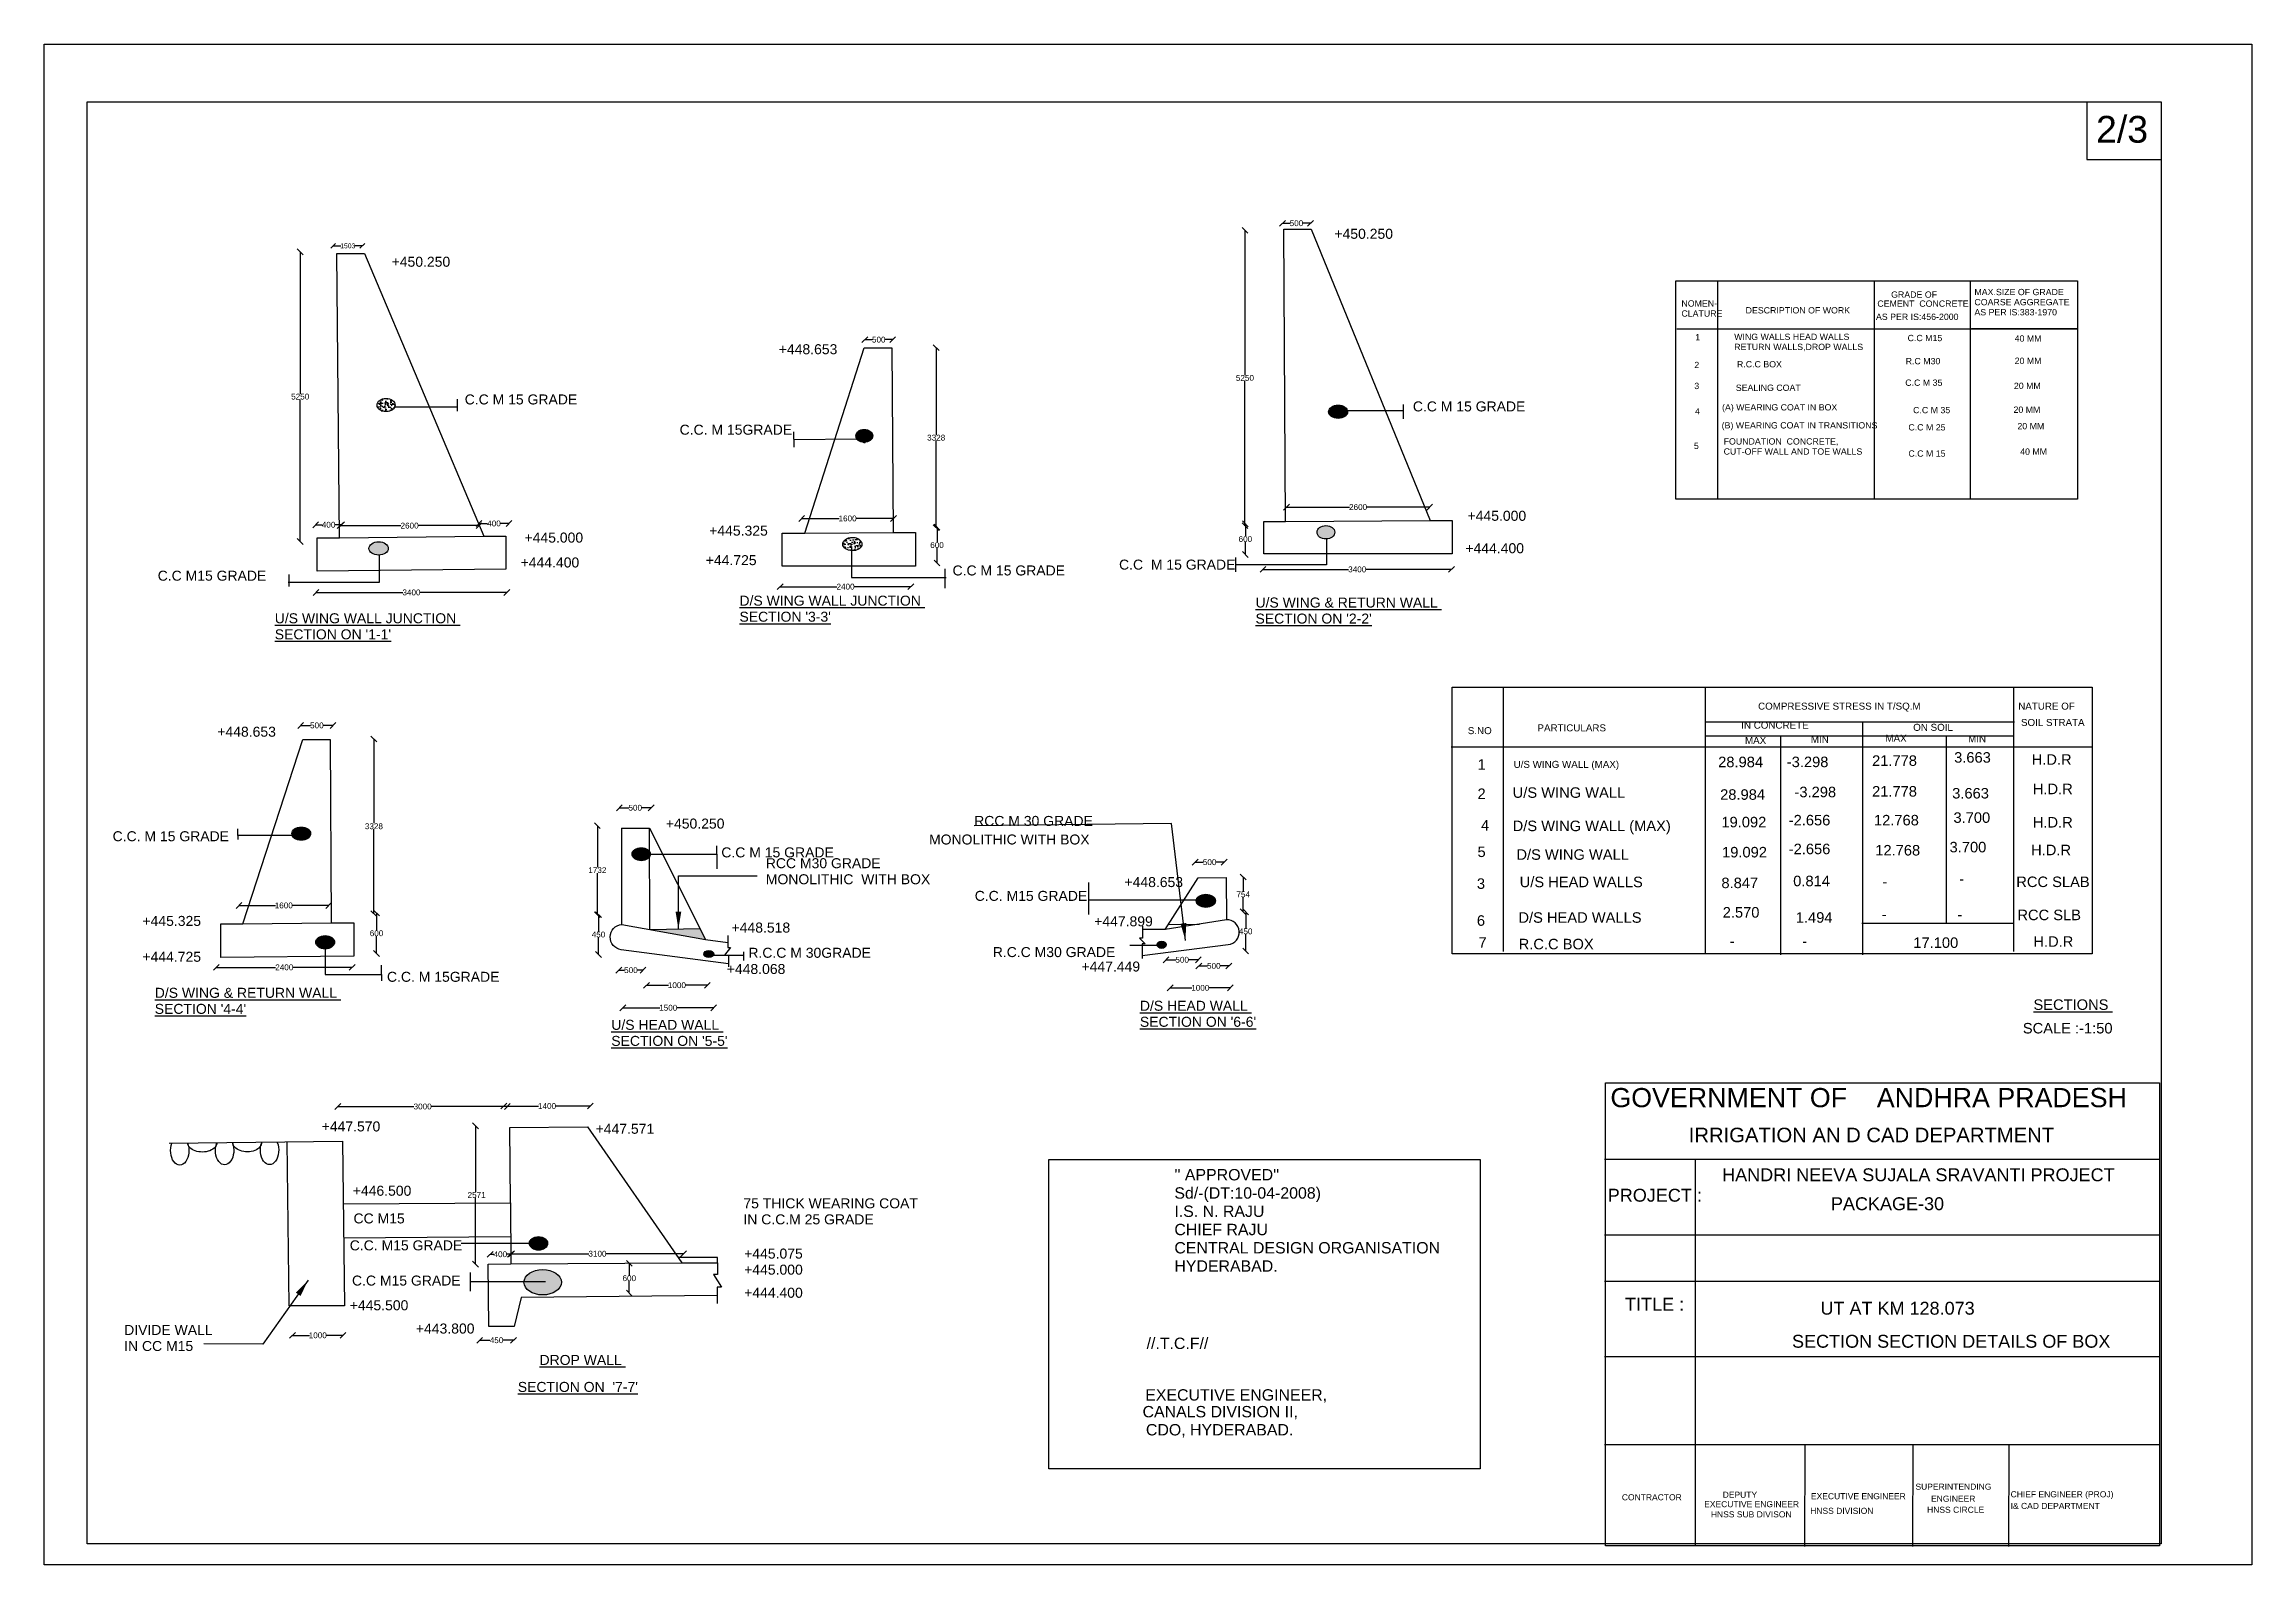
# Model space of a CAD drawing. Header units: metres. Extents: x -13701 to 100187, y -64306 to 14155.
import ezdxf

# ---------------------------------------------------------------- set-up
doc = ezdxf.new("R2010")
doc.units = ezdxf.units.M
doc.header["$MEASUREMENT"] = 0
doc.layers.add('DRAWING', color=7, linetype='Continuous')
doc.layers.add('TEXT', color=255, linetype='Continuous')
doc.styles.get("Standard").update_dxf_attribs({"font": 'ARIAL_1.TTF'})
doc.dimstyles.get("Standard").update_dxf_attribs({"dimtxt": 300, "dimasz": 300, "dimexe": 0.18, "dimexo": 0.0625, "dimgap": 0.09, "dimtad": 0, "dimtih": 1, "dimtoh": 1, "dimdec": 0, "dimzin": 0, "dimdsep": 46, "dimtxsty": 'Standard', "dimblk": 'OBLIQUE', "dimcen": 0, "dimse1": 1, "dimse2": 1, "dimadec": 0, "dimazin": 0, "dimtfac": 1, "dimtdec": 0, "dimtofl": 0, "dimtmove": 0, "dimatfit": 3, "dimfxl": 0, "dimtolj": 1, "dimtzin": 0, "dimarcsym": 0})
picture_1 = doc.add_image_def('image1.jpg', size_in_pixel=(4806, 3311))
pattern_1 = [(50, (0, 0), (358.6301, -31.3761), [37.5, -412.5]), (355, (0, 0), (-69.3757, 376.096), [30, -330]), (100.4514, (29.9, -2.6), (289.2547, 344.7198), [31.8701, -350.571]), (46.1842, (0, 100), (533.6205, -82.7595), [56.25, -618.75]), (96.6356, (44.47, 93.1), (467.3314, 487.059), [47.805, -525.8565]), (351.1842, (0, 100), (467.331, 487.0593), [45, -495]), (21, (50, 75), (298.4535, -201.3094), [37.5, -412.5]), (326, (50, 75), (121.6577, 362.575), [30, -330]), (71.4514, (74.87, 58.22), (420.1113, 161.2652), [31.8701, -350.571]), (37.5, (0, 0), (6.07993, 166.44693), [0, -326, 0, -335, 0, -331.25]), (7.5, (0, 0), (131.53477, 197.20586), [0, -191, 0, -318.5, 0, -126.25]), (327.5, (-111.5, 0), (266.91122, -11.27744), [0, -125, 0, -390, 0, -517.5]), (317.5, (-161.5, 0), (291.5931, 50.0525), [0, -162.5, 0, -259, 0, -367.5])]
pattern_2 = [(50, (0, 0), (0.014345203652, -0.0012550426997), [0.0015, -0.0165]), (355, (0, 0), (-0.0027750266723, 0.015043842674), [0.0012, -0.0132]), (100.45144446, (0.001195, -0.000105), (0.0115701769345, 0.0137887998194), [0.00127480384, -0.01402284224]), (46.1842, (0, 0.004), (0.0213448266134, -0.003310385616), [0.00225, -0.02475]), (96.63563549, (0.001779, 0.003724), (0.0186932389135, 0.0194823720155), [0.00191220684, -0.0210342752]), (351.18416399, (0, 0.004), (0.018693238901, 0.019482372005), [0.0018, -0.01980000002]), (21, (0.002, 0.003), (0.0119381410424, -0.0080523778133), [0.0015, -0.0165]), (326, (0.002, 0.003), (0.0048663066384, 0.014503000901), [0.0012, -0.0132]), (71.45144474, (0.002995, 0.002329), (0.0168044475346, 0.006450623056), [0.0012748038, -0.01402284224]), (37.5, (0, 0), (0.00024319710635, 0.00665787707663), [0, -0.01304, 0, -0.0134, 0, -0.01325]), (7.5, (0, 0), (0.0052613907488, 0.00788823423765), [0, -0.00764, 0, -0.01274, 0, -0.00505]), (327.5, (-0.00446, 0), (0.01067644872345, -0.0004510974347), [0, -0.005, 0, -0.0156, 0, -0.0207]), (317.5, (-0.00646, 0), (0.0116637233868, 0.0020020996466), [0, -0.0065, 0, -0.01036, 0, -0.0147])]

msp = doc.modelspace()

# ---------------------------------------------------------------- texts
at = {"layer": 'DRAWING'}
for s, height, p in [('2/3', 1383.69, (92148.5, 9069.7)), ('+450.250', 515.53, (52858.8, 4111.9)), ('+450.250', 515.53, (4223.7, 2670.2)), ('GRADE OF ', 324.52, (81578.3, 1071.6)), ('MAX.SIZE OF GRADE', 324.523, (85875.6, 1203.8)), ('CLATURE', 324.52, (70760.3, 94)), ('NOMEN-', 324.52, (70760.3, 615.3)), ('DESCRIPTION OF WORK ', 324.523, (74072.2, 260.4)), ('AS PER IS:456-2000', 324.523, (80796.5, -74.3)), ('CEMENT  CONCRETE ', 324.523, (80867.6, 605.1)), ('AS PER IS:383-1970', 324.523, (85875.6, 161.2)), ('COARSE AGGREGATE', 324.523, (85875.6, 682.5)), ('1', 324.5, (71471.3, -1129.6)), ('WING WALLS HEAD WALLS ', 324.523, (73484.5, -1107.7)), ('C.C M15', 324.52, (82429.6, -1169.4)), ('40 MM', 324.52, (87952.6, -1189.6)), ('+448.653', 515.53, (24195.5, -1842)), ('2', 324.5, (71426.2, -2560.8)), ('RETURN WALLS,DROP WALLS', 324.523, (73484.5, -1629)), ('R.C.C BOX', 324.52, (73626.1, -2522.2)), ('R.C M30', 324.52, (82328.5, -2361.6)), ('20 MM', 324.52, (87952.6, -2341.4)), ('3', 324.5, (71426.2, -3642.6)), ('SEALING COAT', 324.523, (73565.4, -3734.7)), ('C.C M 35', 324.52, (82308.3, -3473.1)), ('20 MM', 324.52, (87912.1, -3634.7)), ('C.C M 15 GRADE', 515.527, (7995.3, -4434.3)), ('C.C M 15 GRADE', 515.527, (56907.6, -4794.4)), ('(A) WEARING COAT IN BOX', 324.523, (72857.3, -4745.1)), ('20 MM', 324.52, (87891.9, -4867.4)), ('C.C. M 15GRADE ', 515.527, (19082.2, -5996.3)), ('4', 324.5, (71460, -4953.3)), ('(B) WEARING COAT IN TRANSITIONS ', 324.523, (72837.1, -5674.6)), ('C.C M 25', 324.52, (82470.1, -5776.7)), ('C.C M 35', 324.52, (82712.9, -4887.6)), ('20 MM', 324.52, (88094.2, -5716.1)), ('5', 324.5, (71403.8, -6736.2)), ('CUT-OFF WALL AND TOE WALLS', 324.523, (72938.3, -7024.5)), ('FOUNDATION  CONCRETE,', 324.523, (72938.3, -6503.1)), ('C.C M 15', 324.52, (82470.1, -7130.7)), ('40 MM', 324.52, (88235.8, -7029.6)), ('+445.000', 515.53, (59728, -10437.9)), ('+445.000', 515.53, (11079.5, -11561.4)), ('+445.325', 515.53, (20607.1, -11203.3)), ('+444.400', 515.53, (10878.7, -12845.1)), ('+44.725', 515.53, (20429.8, -12726.5)), ('C.C  M 15 GRADE', 515.527, (41750.9, -12956)), ('+444.400', 515.53, (59616.3, -12110.9)), ('C.C M15 GRADE', 515.527, (-7842.5, -13528.8)), ('C.C M 15 GRADE', 515.527, (33160.7, -13257.8)), ('%%UD/S WING WALL JUNCTION ', 515.527, (22167.4, -14816.4)), ('%%UU/S WING & RETURN WALL ', 515.527, (48788.7, -14912.4)), ('%%UU/S WING WALL JUNCTION ', 515.527, (-1803.5, -15724.4)), ("%%USECTION '3-3'", 515.527, (22167.4, -15644.5)), ("%%USECTION ON '2-2'", 515.527, (48788.7, -15740.6)), ("%%USECTION ON '1-1'", 515.527, (-1803.5, -16552.5)), ('COMPRESSIVE STRESS IN T/SQ.M', 361.365, (74714.4, -20181)), ('NATURE OF ', 361.37, (88136.4, -20181)), ('+448.653', 515.53, (-4768.9, -21578.4)), ('S.NO', 361.37, (59740.6, -21445.3)), ('PARTICULARS', 361.365, (63335.9, -21302.4)), ('IN CONCRETE ', 361.365, (73843.9, -21162.7)), ('MAX', 361.37, (74039.4, -21951.9)), ('MIN', 361.37, (77437, -21895.8)), ('MAX', 361.37, (81283.9, -21839.7)), ('ON SOIL ', 361.37, (82717, -21274.9)), ('MIN', 361.37, (85551.9, -21867.8)), ('SOIL STRATA', 361.365, (88276.8, -21022.5)), ('1', 541.9, (60242.1, -23280.9)), ('28.984', 541.87, (72656.2, -23151.6)), ('-3.298', 541.87, (76197.4, -23147.7)), ('21.778', 541.87, (80595.5, -23081.6)), ('3.663', 541.87, (84828.3, -22916.4)), ('H.D.R', 541.87, (88829.6, -23025.9)), ('U/S WING WALL (MAX)', 361.365, (62105.6, -23186)), ('2', 541.9, (60242.1, -24791.5)), ('U/S WING WALL', 541.869, (62055.1, -24730.8)), ('28.984', 541.87, (72758.2, -24832.3)), ('-3.298', 541.87, (76594.2, -24700.1)), ('21.778', 541.87, (80595.5, -24667.1)), ('3.663', 541.87, (84729.1, -24766.2)), ('H.D.R', 541.87, (88888, -24542.6)), ('+450.250', 515.53, (18370.8, -26317.4)), ('RCC M 30 GRADE', 515.527, (34277.2, -26181.2)), ('4', 541.9, (60422.9, -26417.2)), ('D/S WING WALL (MAX)', 541.869, (62055.1, -26449.9)), ('19.092', 541.87, (72824.3, -26252.6)), ('-2.656', 541.87, (76296.6, -26153.5)), ('12.768', 541.87, (80694.7, -26153.5)), ('3.700', 541.87, (84795.2, -26021.4)), ('H.D.R', 541.87, (88888, -26263.5)), ('C.C. M 15 GRADE', 515.527, (-10167.3, -26970.7)), ('C.C M 15 GRADE', 515.527, (21233.3, -27804.3)), ('MONOLITHIC WITH BOX ', 515.527, (31949.1, -27138.8)), ('5', 541.9, (60242.3, -27785.9)), ('19.092', 541.87, (72857.4, -27805.1)), ('-2.656', 541.87, (76296.6, -27639.9)), ('12.768', 541.87, (80760.8, -27706)), ('3.700', 541.87, (84593.9, -27545)), ('H.D.R', 541.87, (88800.4, -27692.7)), ('RCC M30 GRADE ', 515.527, (23528.6, -28362)), ('D/S WING WALL', 541.869, (62248.7, -27928.5)), ('MONOLITHIC  WITH BOX', 515.527, (23528.6, -29190.1)), ('C.C. M15 GRADE', 515.527, (34305, -30047.5)), ('+448.653', 515.53, (42028.8, -29336.2)), ('3', 541.9, (60209.4, -29427.9)), ('U/S HEAD WALLS ', 541.869, (62417, -29341.8)), ('8.847', 541.87, (72824.3, -29390.6)), ('0.814', 541.87, (76528, -29291.5)), ('-', 541.9, (81124.6, -29324.5)), ('-', 541.9, (85090.4, -29178.4)), ('RCC SLAB', 541.87, (88035.7, -29334.9)), ('D/S HEAD WALLS', 541.869, (62352.3, -31177.2)), ('2.570', 541.87, (72890.5, -30910)), ('1.494', 541.87, (76660.3, -31174.3)), ('RCC SLB', 541.87, (88093.2, -31044)), ('+445.325', 515.53, (-8630.5, -31339.6)), ('+448.518', 515.53, (21760.6, -31682.1)), ('+447.899', 515.53, (40467.6, -31360.7)), ('6', 541.9, (60209.4, -31332.7)), ('-', 541.9, (81091.5, -31009.1)), ('-', 541.9, (85002.8, -31015.9)), ('H.D.R', 541.87, (88917.2, -32417.8)), ('+444.725', 515.53, (-8630.5, -33189.5)), ('R.C.C M 30GRADE', 515.527, (22629.1, -32983.4)), ('R.C.C M30 GRADE', 515.527, (35236.3, -32947.5)), ('7', 541.9, (60291.6, -32465.7)), ('R.C.C BOX', 541.87, (62365.2, -32547.3)), ('-', 541.9, (73254.2, -32396.4)), ('-', 541.9, (76991, -32396.4)), ('17.100', 541.87, (82725.1, -32474.3)), ('C.C. M 15GRADE', 515.527, (3984.2, -34223.1)), ('+448.068', 515.53, (21512.5, -33820)), ('+447.449', 515.53, (39813, -33692.5)), ('%%UD/S WING & RETURN WALL ', 515.527, (-7994.7, -35049.6)), ('%%UD/S HEAD WALL ', 515.527, (42825.8, -35717)), ('%%USECTIONS ', 541.869, (88921.3, -35672)), ("%%USECTION '4-4'", 515.527, (-7994.7, -35877.8)), ('%%UU/S HEAD WALL ', 515.527, (15557.1, -36701.3)), ("%%USECTION ON '6-6'", 515.527, (42825.8, -36545.2)), ('SCALE :-1:50', 541.869, (88373.2, -36888.4)), ("%%USECTION ON '5-5'", 515.527, (15557.1, -37529.5)), ('GOVERNMENT OF    ANDHRA PRADESH ', 989.357, (67096.3, -40693.2)), ('+447.570', 515.53, (616.8, -41943.4)), ('+447.571', 515.53, (14747.4, -42065.2)), ('IRRIGATION AN D CAD DEPARTMENT ', 747.409, (71138.2, -42498.7)), ("'' APPROVED''", 586.684, (44604.3, -44469.5)), ('HANDRI NEEVA SUJALA SRAVANTI PROJECT ', 665.436, (72860.9, -44512.9)), ('+446.500', 515.53, (2218.9, -45261.2)), ('75 THICK WEARING COAT ', 515.527, (22372, -45910.3)), ('Sd/-(DT:10-04-2008)', 586.684, (44604.3, -45412)), ('PROJECT :', 665.44, (66961.6, -45567.9)), ('PACKAGE-30', 665.44, (78472.5, -46006)), ('CC M15', 515.53, (2257.5, -46690.1)), ('IN C.C.M 25 GRADE', 515.527, (22372, -46738.4)), ('I.S. N. RAJU ', 586.684, (44604.3, -46354.5)), ('C.C. M15 GRADE', 515.527, (2064.2, -48080.4)), ('CHIEF RAJU', 586.68, (44604.3, -47296.9)), ('CENTRAL DESIGN ORGANISATION', 586.684, (44604.3, -48239.4)), ('+445.075', 515.53, (22410.5, -48503.6)), ('+445.000', 515.53, (22410.5, -49331.7)), ('HYDERABAD.', 586.68, (44604.3, -49181.8)), ('C.C M15 GRADE', 515.527, (2180.2, -49895.5)), ('+444.400', 515.53, (22410.5, -50524.1)), ('+445.500', 515.53, (2064.2, -51169.9)), ('TITLE :', 665.44, (67854, -51193.5)), ('UT AT KM 128.073', 665.436, (77933.1, -51397.7)), ('DIVIDE WALL ', 515.527, (-9573.2, -52444.3)), ('+443.800', 515.53, (5475.4, -52370.2)), ('IN CC M15 ', 515.53, (-9573.2, -53272.5)), ('%%UDROP WALL ', 515.527, (11854.7, -53992.2)), ('//.T.C.F//', 586.68, (43170.3, -53169)), ('SECTION SECTION DETAILS OF BOX', 665.436, (76465.7, -53103.7)), ("%%USECTION ON  '7-7'", 515.527, (10733.5, -55382.5)), ('EXECUTIVE ENGINEER,', 586.684, (43101.1, -55830.9)), ('CANALS DIVISION II,', 586.684, (42962.7, -56695.1)), ('CDO, HYDERABAD.', 586.684, (43135.7, -57628.5)), ('SUPERINTENDING', 313.616, (82833.4, -60428.1)), ('CONTRACTOR', 313.62, (67687, -60975)), ('EXECUTIVE ENGINEER', 313.616, (71934.9, -61331.3)), ('DEPUTY ', 313.62, (72889.1, -60844.6)), ('HNSS DIVISION', 313.616, (77405.3, -61675.3)), ('EXECUTIVE ENGINEER ', 313.616, (77442.2, -60920.5)), ('HNSS CIRCLE ', 313.616, (83434.9, -61620.1)), ('ENGINEER', 313.62, (83637.6, -61049.4)), ('CHIEF ENGINEER (PROJ)', 313.616, (87743.6, -60820.4)), ('I& CAD DEPARTMENT ', 313.616, (87743.6, -61421.8)), ('HNSS SUB DIVISON ', 313.616, (72280.9, -61857.2))]:
    msp.add_text(s, height=height, dxfattribs=at).set_placement(p)

# ---------------------------------------------------------------- blocks, each defined once
blk = doc.blocks.new('_Oblique')
at = {"color": 0, "linetype": 'ByBlock', "lineweight": -2}
blk.add_line((-0.5, -0.5), (0.5, 0.5), dxfattribs=at)
blk = doc.blocks.new('*D5')
at = {"layer": 'Defpoints', "color": 0}
for p in [(1210, 3627), (2713, 3745), (2713, 3627)]:
    blk.add_point(p, dxfattribs=at)
at = {"layer": 'DRAWING', "color": 0, "lineweight": -2}
for p, q in [((1210, 3745), (1600, 3745)), ((2713, 3745), (2323, 3745))]:
    blk.add_line(p, q, dxfattribs=at)
at = {"layer": 'DRAWING', "color": 0, "lineweight": -2, "xscale": 250, "yscale": 250, "zscale": 250, "rotation": 180}
blk.add_blockref('_Oblique', (1210, 3745), dxfattribs=at)
at = {"layer": 'DRAWING', "color": 0, "lineweight": -2, "xscale": 250, "yscale": 250, "zscale": 250}
blk.add_blockref('_Oblique', (2713, 3745), dxfattribs=at)
at = {"layer": 'DRAWING', "color": 0, "insert": (1961, 3745), "char_height": 250, "attachment_point": 5}
blk.add_mtext('\\A1;1503', dxfattribs=at)
blk = doc.blocks.new('*D6')
at = {"layer": 'Defpoints', "color": 0}
for p in [(-718, 3443), (-718, -11507), (-492, -11507)]:
    blk.add_point(p, dxfattribs=at)
at = {"layer": 'DRAWING', "color": 0, "lineweight": -2}
for p, q in [((-492, 3443), (-492, -3879)), ((-492, -11507), (-492, -4185))]:
    blk.add_line(p, q, dxfattribs=at)
at = {"layer": 'DRAWING', "color": 0, "lineweight": -2, "xscale": 300, "yscale": 300, "zscale": 300}
for p, rotation in [((-492, 3443), 90), ((-492, -11507), 270)]:
    blk.add_blockref('_Oblique', p, dxfattribs=dict(at, rotation=rotation))
at = {"layer": 'DRAWING', "color": 0, "insert": (-492, -4032), "char_height": 300, "attachment_point": 5}
blk.add_mtext('\\A1;5250', dxfattribs=at)
blk = doc.blocks.new('*D7')
at = {"layer": 'Defpoints', "color": 0}
for p in [(308, -10643), (1638, -10643), (1638, -10643)]:
    blk.add_point(p, dxfattribs=at)
at = {"layer": 'DRAWING', "color": 0, "lineweight": -2}
for p, q in [((308, -10643), (636, -10643)), ((1638, -10643), (1310, -10643))]:
    blk.add_line(p, q, dxfattribs=at)
at = {"layer": 'DRAWING', "color": 0, "lineweight": -2, "xscale": 300, "yscale": 300, "zscale": 300, "rotation": 180}
blk.add_blockref('_Oblique', (308, -10643), dxfattribs=at)
at = {"layer": 'DRAWING', "color": 0, "lineweight": -2, "xscale": 300, "yscale": 300, "zscale": 300}
blk.add_blockref('_Oblique', (1638, -10643), dxfattribs=at)
at = {"layer": 'DRAWING', "color": 0, "insert": (973, -10643), "char_height": 300, "attachment_point": 5}
blk.add_mtext('\\A1;400', dxfattribs=at)
blk = doc.blocks.new('*D8')
at = {"layer": 'Defpoints', "color": 0}
for p in [(1572, -10710), (8730, -10688), (8730, -10710)]:
    blk.add_point(p, dxfattribs=at)
at = {"layer": 'DRAWING', "color": 0, "lineweight": -2}
for p, q in [((1572, -10688), (4701, -10688)), ((8730, -10688), (5601, -10688))]:
    blk.add_line(p, q, dxfattribs=at)
at = {"layer": 'DRAWING', "color": 0, "lineweight": -2, "xscale": 300, "yscale": 300, "zscale": 300, "rotation": 180}
blk.add_blockref('_Oblique', (1572, -10688), dxfattribs=at)
at = {"layer": 'DRAWING', "color": 0, "lineweight": -2, "xscale": 300, "yscale": 300, "zscale": 300}
blk.add_blockref('_Oblique', (8730, -10688), dxfattribs=at)
at = {"layer": 'DRAWING', "color": 0, "insert": (5151, -10688), "char_height": 300, "attachment_point": 5}
blk.add_mtext('\\A1;2600', dxfattribs=at)
blk = doc.blocks.new('*D9')
at = {"layer": 'Defpoints', "color": 0}
for p in [(8730, -10688), (10282, -10577), (10282, -10688)]:
    blk.add_point(p, dxfattribs=at)
at = {"layer": 'DRAWING', "color": 0, "lineweight": -2}
for p, q in [((8730, -10577), (9169, -10577)), ((10282, -10577), (9843, -10577))]:
    blk.add_line(p, q, dxfattribs=at)
at = {"layer": 'DRAWING', "color": 0, "lineweight": -2, "xscale": 300, "yscale": 300, "zscale": 300, "rotation": 180}
blk.add_blockref('_Oblique', (8730, -10577), dxfattribs=at)
at = {"layer": 'DRAWING', "color": 0, "lineweight": -2, "xscale": 300, "yscale": 300, "zscale": 300}
blk.add_blockref('_Oblique', (10282, -10577), dxfattribs=at)
at = {"layer": 'DRAWING', "color": 0, "insert": (9506, -10577), "char_height": 300, "attachment_point": 5}
blk.add_mtext('\\A1;400', dxfattribs=at)
blk = doc.blocks.new('*D10')
at = {"layer": 'Defpoints', "color": 0}
for p in [(327, -14149), (10168, -14135), (10168, -14149)]:
    blk.add_point(p, dxfattribs=at)
at = {"layer": 'DRAWING', "color": 0, "lineweight": -2}
for p, q in [((327, -14135), (4800, -14135)), ((10168, -14135), (5695, -14135))]:
    blk.add_line(p, q, dxfattribs=at)
at = {"layer": 'DRAWING', "color": 0, "lineweight": -2, "xscale": 300, "yscale": 300, "zscale": 300, "rotation": 180}
blk.add_blockref('_Oblique', (327, -14135), dxfattribs=at)
at = {"layer": 'DRAWING', "color": 0, "lineweight": -2, "xscale": 300, "yscale": 300, "zscale": 300}
blk.add_blockref('_Oblique', (10168, -14135), dxfattribs=at)
at = {"layer": 'DRAWING', "color": 0, "insert": (5248, -14135), "char_height": 300, "attachment_point": 5}
blk.add_mtext('\\A1;3400', dxfattribs=at)
blk = doc.blocks.new('*D11')
at = {"layer": 'Defpoints', "color": 0}
for p in [(28634, -1126), (30072, -1092), (30072, -1126)]:
    blk.add_point(p, dxfattribs=at)
at = {"layer": 'DRAWING', "color": 0, "lineweight": -2}
for p, q in [((28634, -1092), (29022, -1092)), ((30072, -1092), (29684, -1092))]:
    blk.add_line(p, q, dxfattribs=at)
at = {"layer": 'DRAWING', "color": 0, "lineweight": -2, "xscale": 300, "yscale": 300, "zscale": 300, "rotation": 180}
blk.add_blockref('_Oblique', (28634, -1092), dxfattribs=at)
at = {"layer": 'DRAWING', "color": 0, "lineweight": -2, "xscale": 300, "yscale": 300, "zscale": 300}
blk.add_blockref('_Oblique', (30072, -1092), dxfattribs=at)
at = {"layer": 'DRAWING', "color": 0, "insert": (29353, -1092), "char_height": 300, "attachment_point": 5}
blk.add_mtext('\\A1;500', dxfattribs=at)
blk = doc.blocks.new('*D12')
at = {"layer": 'Defpoints', "color": 0}
for p in [(32129, -1507), (32129, -10791), (32316, -10791)]:
    blk.add_point(p, dxfattribs=at)
at = {"layer": 'DRAWING', "color": 0, "lineweight": -2}
for p, q in [((32316, -1507), (32316, -5996)), ((32316, -10791), (32316, -6303))]:
    blk.add_line(p, q, dxfattribs=at)
at = {"layer": 'DRAWING', "color": 0, "lineweight": -2, "xscale": 300, "yscale": 300, "zscale": 300}
for p, rotation in [((32316, -1507), 90), ((32316, -10791), 270)]:
    blk.add_blockref('_Oblique', p, dxfattribs=dict(at, rotation=rotation))
at = {"layer": 'DRAWING', "color": 0, "insert": (32316, -6149), "char_height": 300, "attachment_point": 5}
blk.add_mtext('\\A1;3328', dxfattribs=at)
blk = doc.blocks.new('*D13')
at = {"layer": 'Defpoints', "color": 0}
for p in [(32295, -10770), (32295, -12616), (32360, -12616)]:
    blk.add_point(p, dxfattribs=at)
at = {"layer": 'DRAWING', "color": 0, "lineweight": -2}
for p, q in [((32360, -10770), (32360, -11540)), ((32360, -12616), (32360, -11846))]:
    blk.add_line(p, q, dxfattribs=at)
at = {"layer": 'DRAWING', "color": 0, "lineweight": -2, "xscale": 300, "yscale": 300, "zscale": 300}
for p, rotation in [((32360, -10770), 90), ((32360, -12616), 270)]:
    blk.add_blockref('_Oblique', p, dxfattribs=dict(at, rotation=rotation))
at = {"layer": 'DRAWING', "color": 0, "insert": (32360, -11693), "char_height": 300, "attachment_point": 5}
blk.add_mtext('\\A1;600', dxfattribs=at)
blk = doc.blocks.new('*D14')
at = {"layer": 'Defpoints', "color": 0}
for p in [(24270, -13967), (31012, -13837), (31012, -13967)]:
    blk.add_point(p, dxfattribs=at)
at = {"layer": 'DRAWING', "color": 0, "lineweight": -2}
for p, q in [((24270, -13837), (27191, -13837)), ((31012, -13837), (28091, -13837))]:
    blk.add_line(p, q, dxfattribs=at)
at = {"layer": 'DRAWING', "color": 0, "lineweight": -2, "xscale": 300, "yscale": 300, "zscale": 300, "rotation": 180}
blk.add_blockref('_Oblique', (24270, -13837), dxfattribs=at)
at = {"layer": 'DRAWING', "color": 0, "lineweight": -2, "xscale": 300, "yscale": 300, "zscale": 300}
blk.add_blockref('_Oblique', (31012, -13837), dxfattribs=at)
at = {"layer": 'DRAWING', "color": 0, "insert": (27641, -13837), "char_height": 300, "attachment_point": 5}
blk.add_mtext('\\A1;2400', dxfattribs=at)
blk = doc.blocks.new('*D15')
at = {"layer": 'Defpoints', "color": 0}
for p in [(25375, -10341), (30116, -10318), (30116, -10341)]:
    blk.add_point(p, dxfattribs=at)
at = {"layer": 'DRAWING', "color": 0, "lineweight": -2}
for p, q in [((25375, -10318), (27312, -10318)), ((30116, -10318), (28179, -10318))]:
    blk.add_line(p, q, dxfattribs=at)
at = {"layer": 'DRAWING', "color": 0, "lineweight": -2, "xscale": 300, "yscale": 300, "zscale": 300, "rotation": 180}
blk.add_blockref('_Oblique', (25375, -10318), dxfattribs=at)
at = {"layer": 'DRAWING', "color": 0, "lineweight": -2, "xscale": 300, "yscale": 300, "zscale": 300}
blk.add_blockref('_Oblique', (30116, -10318), dxfattribs=at)
at = {"layer": 'DRAWING', "color": 0, "insert": (27745, -10318), "char_height": 300, "attachment_point": 5}
blk.add_mtext('\\A1;1600', dxfattribs=at)
blk = doc.blocks.new('*D16')
at = {"layer": 'Defpoints', "color": 0}
for p in [(50179, 4956), (51623, 4956), (51623, 4914)]:
    blk.add_point(p, dxfattribs=at)
at = {"layer": 'DRAWING', "color": 0, "lineweight": -2}
for p, q in [((50179, 4914), (50570, 4914)), ((51623, 4914), (51232, 4914))]:
    blk.add_line(p, q, dxfattribs=at)
at = {"layer": 'DRAWING', "color": 0, "lineweight": -2, "xscale": 300, "yscale": 300, "zscale": 300, "rotation": 180}
blk.add_blockref('_Oblique', (50179, 4914), dxfattribs=at)
at = {"layer": 'DRAWING', "color": 0, "lineweight": -2, "xscale": 300, "yscale": 300, "zscale": 300}
blk.add_blockref('_Oblique', (51623, 4914), dxfattribs=at)
at = {"layer": 'DRAWING', "color": 0, "insert": (50901, 4914), "char_height": 300, "attachment_point": 5}
blk.add_mtext('\\A1;500', dxfattribs=at)
blk = doc.blocks.new('*D17')
at = {"layer": 'Defpoints', "color": 0}
for p in [(48192, 4551), (48192, -10690), (48243, -10690)]:
    blk.add_point(p, dxfattribs=at)
at = {"layer": 'DRAWING', "color": 0, "lineweight": -2}
for p, q in [((48243, 4551), (48243, -2916)), ((48243, -10690), (48243, -3223))]:
    blk.add_line(p, q, dxfattribs=at)
at = {"layer": 'DRAWING', "color": 0, "lineweight": -2, "xscale": 300, "yscale": 300, "zscale": 300}
for p, rotation in [((48243, 4551), 90), ((48243, -10690), 270)]:
    blk.add_blockref('_Oblique', p, dxfattribs=dict(at, rotation=rotation))
at = {"layer": 'DRAWING', "color": 0, "insert": (48243, -3069), "char_height": 300, "attachment_point": 5}
blk.add_mtext('\\A1;5250', dxfattribs=at)
blk = doc.blocks.new('*D18')
at = {"layer": 'Defpoints', "color": 0}
for p in [(48338, -10595), (48266, -12173), (48338, -12173)]:
    blk.add_point(p, dxfattribs=at)
at = {"layer": 'DRAWING', "color": 0, "lineweight": -2}
for p, q in [((48266, -10595), (48266, -11231)), ((48266, -12173), (48266, -11538))]:
    blk.add_line(p, q, dxfattribs=at)
at = {"layer": 'DRAWING', "color": 0, "lineweight": -2, "xscale": 300, "yscale": 300, "zscale": 300}
for p, rotation in [((48266, -10595), 90), ((48266, -12173), 270)]:
    blk.add_blockref('_Oblique', p, dxfattribs=dict(at, rotation=rotation))
at = {"layer": 'DRAWING', "color": 0, "insert": (48266, -11384), "char_height": 300, "attachment_point": 5}
blk.add_mtext('\\A1;600', dxfattribs=at)
blk = doc.blocks.new('*D19')
at = {"layer": 'Defpoints', "color": 0}
for p in [(49178, -13018), (58896, -12946), (58896, -13018)]:
    blk.add_point(p, dxfattribs=at)
at = {"layer": 'DRAWING', "color": 0, "lineweight": -2}
for p, q in [((49178, -12946), (53589, -12946)), ((58896, -12946), (54484, -12946))]:
    blk.add_line(p, q, dxfattribs=at)
at = {"layer": 'DRAWING', "color": 0, "lineweight": -2, "xscale": 300, "yscale": 300, "zscale": 300, "rotation": 180}
blk.add_blockref('_Oblique', (49178, -12946), dxfattribs=at)
at = {"layer": 'DRAWING', "color": 0, "lineweight": -2, "xscale": 300, "yscale": 300, "zscale": 300}
blk.add_blockref('_Oblique', (58896, -12946), dxfattribs=at)
at = {"layer": 'DRAWING', "color": 0, "insert": (54037, -12946), "char_height": 300, "attachment_point": 5}
blk.add_mtext('\\A1;3400', dxfattribs=at)
blk = doc.blocks.new('*D20')
at = {"layer": 'Defpoints', "color": 0}
for p in [(-467, -21017), (1202, -20996), (1202, -21017)]:
    blk.add_point(p, dxfattribs=at)
at = {"layer": 'DRAWING', "color": 0, "lineweight": -2}
for p, q in [((-467, -20996), (37, -20996)), ((1202, -20996), (699, -20996))]:
    blk.add_line(p, q, dxfattribs=at)
at = {"layer": 'DRAWING', "color": 0, "lineweight": -2, "xscale": 300, "yscale": 300, "zscale": 300, "rotation": 180}
blk.add_blockref('_Oblique', (-467, -20996), dxfattribs=at)
at = {"layer": 'DRAWING', "color": 0, "lineweight": -2, "xscale": 300, "yscale": 300, "zscale": 300}
blk.add_blockref('_Oblique', (1202, -20996), dxfattribs=at)
at = {"layer": 'DRAWING', "color": 0, "insert": (368, -20996), "char_height": 300, "attachment_point": 5}
blk.add_mtext('\\A1;500', dxfattribs=at)
blk = doc.blocks.new('*D21')
at = {"layer": 'Defpoints', "color": 0}
for p in [(3041, -21693), (3041, -30708), (3310, -30708)]:
    blk.add_point(p, dxfattribs=at)
at = {"layer": 'DRAWING', "color": 0, "lineweight": -2}
for p, q in [((3310, -21693), (3310, -26047)), ((3310, -30708), (3310, -26354))]:
    blk.add_line(p, q, dxfattribs=at)
at = {"layer": 'DRAWING', "color": 0, "lineweight": -2, "xscale": 300, "yscale": 300, "zscale": 300}
for p, rotation in [((3310, -21693), 90), ((3310, -30708), 270)]:
    blk.add_blockref('_Oblique', p, dxfattribs=dict(at, rotation=rotation))
at = {"layer": 'DRAWING', "color": 0, "insert": (3310, -26200), "char_height": 300, "attachment_point": 5}
blk.add_mtext('\\A1;3328', dxfattribs=at)
blk = doc.blocks.new('*D22')
at = {"layer": 'Defpoints', "color": 0}
for p in [(3411, -30674), (3411, -32766), (3445, -32766)]:
    blk.add_point(p, dxfattribs=at)
at = {"layer": 'DRAWING', "color": 0, "lineweight": -2}
for p, q in [((3445, -30674), (3445, -31567)), ((3445, -32766), (3445, -31874))]:
    blk.add_line(p, q, dxfattribs=at)
at = {"layer": 'DRAWING', "color": 0, "lineweight": -2, "xscale": 300, "yscale": 300, "zscale": 300}
for p, rotation in [((3445, -30674), 90), ((3445, -32766), 270)]:
    blk.add_blockref('_Oblique', p, dxfattribs=dict(at, rotation=rotation))
at = {"layer": 'DRAWING', "color": 0, "insert": (3445, -31720), "char_height": 300, "attachment_point": 5}
blk.add_mtext('\\A1;600', dxfattribs=at)
blk = doc.blocks.new('*D23')
at = {"layer": 'Defpoints', "color": 0}
for p in [(-3651, -30267), (974, -30267), (974, -30284)]:
    blk.add_point(p, dxfattribs=at)
at = {"layer": 'DRAWING', "color": 0, "lineweight": -2}
for p, q in [((-3651, -30284), (-1772, -30284)), ((974, -30284), (-905, -30284))]:
    blk.add_line(p, q, dxfattribs=at)
at = {"layer": 'DRAWING', "color": 0, "lineweight": -2, "xscale": 300, "yscale": 300, "zscale": 300, "rotation": 180}
blk.add_blockref('_Oblique', (-3651, -30284), dxfattribs=at)
at = {"layer": 'DRAWING', "color": 0, "lineweight": -2, "xscale": 300, "yscale": 300, "zscale": 300}
blk.add_blockref('_Oblique', (974, -30284), dxfattribs=at)
at = {"layer": 'DRAWING', "color": 0, "insert": (-1339, -30284), "char_height": 300, "attachment_point": 5}
blk.add_mtext('\\A1;1600', dxfattribs=at)
blk = doc.blocks.new('*D24')
at = {"layer": 'Defpoints', "color": 0}
for p in [(-4815, -33562), (2189, -33479), (2189, -33562)]:
    blk.add_point(p, dxfattribs=at)
at = {"layer": 'DRAWING', "color": 0, "lineweight": -2}
for p, q in [((-4815, -33479), (-1763, -33479)), ((2189, -33479), (-863, -33479))]:
    blk.add_line(p, q, dxfattribs=at)
at = {"layer": 'DRAWING', "color": 0, "lineweight": -2, "xscale": 300, "yscale": 300, "zscale": 300, "rotation": 180}
blk.add_blockref('_Oblique', (-4815, -33479), dxfattribs=at)
at = {"layer": 'DRAWING', "color": 0, "lineweight": -2, "xscale": 300, "yscale": 300, "zscale": 300}
blk.add_blockref('_Oblique', (2189, -33479), dxfattribs=at)
at = {"layer": 'DRAWING', "color": 0, "insert": (-1313, -33479), "char_height": 300, "attachment_point": 5}
blk.add_mtext('\\A1;2400', dxfattribs=at)
blk = doc.blocks.new('*D25')
at = {"layer": 'Defpoints', "color": 0}
for p in [(15971, -25274), (17612, -25245), (17612, -25274)]:
    blk.add_point(p, dxfattribs=at)
at = {"layer": 'DRAWING', "color": 0, "lineweight": -2}
for p, q in [((15971, -25245), (16460, -25245)), ((17612, -25245), (17122, -25245))]:
    blk.add_line(p, q, dxfattribs=at)
at = {"layer": 'DRAWING', "color": 0, "lineweight": -2, "xscale": 300, "yscale": 300, "zscale": 300, "rotation": 180}
blk.add_blockref('_Oblique', (15971, -25245), dxfattribs=at)
at = {"layer": 'DRAWING', "color": 0, "lineweight": -2, "xscale": 300, "yscale": 300, "zscale": 300}
blk.add_blockref('_Oblique', (17612, -25245), dxfattribs=at)
at = {"layer": 'DRAWING', "color": 0, "insert": (16791, -25245), "char_height": 300, "attachment_point": 5}
blk.add_mtext('\\A1;500', dxfattribs=at)
blk = doc.blocks.new('*D26')
at = {"layer": 'Defpoints', "color": 0}
for p in [(14986, -26168), (14837, -30758), (14986, -30758)]:
    blk.add_point(p, dxfattribs=at)
at = {"layer": 'DRAWING', "color": 0, "lineweight": -2}
for p, q in [((14837, -26168), (14837, -28310)), ((14837, -30758), (14837, -28616))]:
    blk.add_line(p, q, dxfattribs=at)
at = {"layer": 'DRAWING', "color": 0, "lineweight": -2, "xscale": 300, "yscale": 300, "zscale": 300}
for p, rotation in [((14837, -26168), 90), ((14837, -30758), 270)]:
    blk.add_blockref('_Oblique', p, dxfattribs=dict(at, rotation=rotation))
at = {"layer": 'DRAWING', "color": 0, "insert": (14837, -28463), "char_height": 300, "attachment_point": 5}
blk.add_mtext('\\A1;1732', dxfattribs=at)
blk = doc.blocks.new('*D27')
at = {"layer": 'Defpoints', "color": 0}
for p in [(14837, -30758), (14837, -32814), (14897, -32814)]:
    blk.add_point(p, dxfattribs=at)
at = {"layer": 'DRAWING', "color": 0, "lineweight": -2}
for p, q in [((14897, -30758), (14897, -31632)), ((14897, -32814), (14897, -31939))]:
    blk.add_line(p, q, dxfattribs=at)
at = {"layer": 'DRAWING', "color": 0, "lineweight": -2, "xscale": 300, "yscale": 300, "zscale": 300}
for p, rotation in [((14897, -30758), 90), ((14897, -32814), 270)]:
    blk.add_blockref('_Oblique', p, dxfattribs=dict(at, rotation=rotation))
at = {"layer": 'DRAWING', "color": 0, "insert": (14897, -31786), "char_height": 300, "attachment_point": 5}
blk.add_mtext('\\A1;450', dxfattribs=at)
blk = doc.blocks.new('*D28')
at = {"layer": 'Defpoints', "color": 0}
for p in [(17375, -34461), (20508, -34401), (20508, -34461)]:
    blk.add_point(p, dxfattribs=at)
at = {"layer": 'DRAWING', "color": 0, "lineweight": -2}
for p, q in [((17375, -34401), (18508, -34401)), ((20508, -34401), (19375, -34401))]:
    blk.add_line(p, q, dxfattribs=at)
at = {"layer": 'DRAWING', "color": 0, "lineweight": -2, "xscale": 300, "yscale": 300, "zscale": 300, "rotation": 180}
blk.add_blockref('_Oblique', (17375, -34401), dxfattribs=at)
at = {"layer": 'DRAWING', "color": 0, "lineweight": -2, "xscale": 300, "yscale": 300, "zscale": 300}
blk.add_blockref('_Oblique', (20508, -34401), dxfattribs=at)
at = {"layer": 'DRAWING', "color": 0, "insert": (18941, -34401), "char_height": 300, "attachment_point": 5}
blk.add_mtext('\\A1;1000', dxfattribs=at)
blk = doc.blocks.new('*D29')
at = {"layer": 'Defpoints', "color": 0}
for p in [(15943, -33596), (17196, -33596), (17196, -33626)]:
    blk.add_point(p, dxfattribs=at)
at = {"layer": 'DRAWING', "color": 0, "lineweight": -2}
for p, q in [((15943, -33626), (16239, -33626)), ((17196, -33626), (16900, -33626))]:
    blk.add_line(p, q, dxfattribs=at)
at = {"layer": 'DRAWING', "color": 0, "lineweight": -2, "xscale": 300, "yscale": 300, "zscale": 300, "rotation": 180}
blk.add_blockref('_Oblique', (15943, -33626), dxfattribs=at)
at = {"layer": 'DRAWING', "color": 0, "lineweight": -2, "xscale": 300, "yscale": 300, "zscale": 300}
blk.add_blockref('_Oblique', (17196, -33626), dxfattribs=at)
at = {"layer": 'DRAWING', "color": 0, "insert": (16569, -33626), "char_height": 300, "attachment_point": 5}
blk.add_mtext('\\A1;500', dxfattribs=at)
blk = doc.blocks.new('*D30')
at = {"layer": 'Defpoints', "color": 0}
for p in [(16152, -35563), (20836, -35563), (20836, -35563)]:
    blk.add_point(p, dxfattribs=at)
at = {"layer": 'DRAWING', "color": 0, "lineweight": -2}
for p, q in [((16152, -35563), (18060, -35563)), ((20836, -35563), (18927, -35563))]:
    blk.add_line(p, q, dxfattribs=at)
at = {"layer": 'DRAWING', "color": 0, "lineweight": -2, "xscale": 300, "yscale": 300, "zscale": 300, "rotation": 180}
blk.add_blockref('_Oblique', (16152, -35563), dxfattribs=at)
at = {"layer": 'DRAWING', "color": 0, "lineweight": -2, "xscale": 300, "yscale": 300, "zscale": 300}
blk.add_blockref('_Oblique', (20836, -35563), dxfattribs=at)
at = {"layer": 'DRAWING', "color": 0, "insert": (18494, -35563), "char_height": 300, "attachment_point": 5}
blk.add_mtext('\\A1;1500', dxfattribs=at)
blk = doc.blocks.new('*D31')
at = {"layer": 'Defpoints', "color": 0}
for p in [(44176, -33220), (45836, -33088), (45836, -33220)]:
    blk.add_point(p, dxfattribs=at)
at = {"layer": 'DRAWING', "color": 0, "lineweight": -2}
for p, q in [((44176, -33088), (44675, -33088)), ((45836, -33088), (45337, -33088))]:
    blk.add_line(p, q, dxfattribs=at)
at = {"layer": 'DRAWING', "color": 0, "lineweight": -2, "xscale": 300, "yscale": 300, "zscale": 300, "rotation": 180}
blk.add_blockref('_Oblique', (44176, -33088), dxfattribs=at)
at = {"layer": 'DRAWING', "color": 0, "lineweight": -2, "xscale": 300, "yscale": 300, "zscale": 300}
blk.add_blockref('_Oblique', (45836, -33088), dxfattribs=at)
at = {"layer": 'DRAWING', "color": 0, "insert": (45006, -33088), "char_height": 300, "attachment_point": 5}
blk.add_mtext('\\A1;500', dxfattribs=at)
blk = doc.blocks.new('*D32')
at = {"layer": 'Defpoints', "color": 0}
for p in [(45862, -33352), (47416, -33352), (47416, -33404)]:
    blk.add_point(p, dxfattribs=at)
at = {"layer": 'DRAWING', "color": 0, "lineweight": -2}
for p, q in [((45862, -33404), (46308, -33404)), ((47416, -33404), (46970, -33404))]:
    blk.add_line(p, q, dxfattribs=at)
at = {"layer": 'DRAWING', "color": 0, "lineweight": -2, "xscale": 300, "yscale": 300, "zscale": 300, "rotation": 180}
blk.add_blockref('_Oblique', (45862, -33404), dxfattribs=at)
at = {"layer": 'DRAWING', "color": 0, "lineweight": -2, "xscale": 300, "yscale": 300, "zscale": 300}
blk.add_blockref('_Oblique', (47416, -33404), dxfattribs=at)
at = {"layer": 'DRAWING', "color": 0, "insert": (46639, -33404), "char_height": 300, "attachment_point": 5}
blk.add_mtext('\\A1;500', dxfattribs=at)
blk = doc.blocks.new('*D33')
at = {"layer": 'Defpoints', "color": 0}
for p in [(44387, -34641), (47495, -34536), (47495, -34641)]:
    blk.add_point(p, dxfattribs=at)
at = {"layer": 'DRAWING', "color": 0, "lineweight": -2}
for p, q in [((44387, -34536), (45508, -34536)), ((47495, -34536), (46374, -34536))]:
    blk.add_line(p, q, dxfattribs=at)
at = {"layer": 'DRAWING', "color": 0, "lineweight": -2, "xscale": 300, "yscale": 300, "zscale": 300, "rotation": 180}
blk.add_blockref('_Oblique', (44387, -34536), dxfattribs=at)
at = {"layer": 'DRAWING', "color": 0, "lineweight": -2, "xscale": 300, "yscale": 300, "zscale": 300}
blk.add_blockref('_Oblique', (47495, -34536), dxfattribs=at)
at = {"layer": 'DRAWING', "color": 0, "insert": (45941, -34536), "char_height": 300, "attachment_point": 5}
blk.add_mtext('\\A1;1000', dxfattribs=at)
blk = doc.blocks.new('*D34')
at = {"layer": 'Defpoints', "color": 0}
for p in [(48126, -28820), (48126, -30610), (48153, -30610)]:
    blk.add_point(p, dxfattribs=at)
at = {"layer": 'DRAWING', "color": 0, "lineweight": -2}
for p, q in [((48153, -28820), (48153, -29562)), ((48153, -30610), (48153, -29868))]:
    blk.add_line(p, q, dxfattribs=at)
at = {"layer": 'DRAWING', "color": 0, "lineweight": -2, "xscale": 300, "yscale": 300, "zscale": 300}
for p, rotation in [((48153, -28820), 90), ((48153, -30610), 270)]:
    blk.add_blockref('_Oblique', p, dxfattribs=dict(at, rotation=rotation))
at = {"layer": 'DRAWING', "color": 0, "insert": (48153, -29715), "char_height": 300, "attachment_point": 5}
blk.add_mtext('\\A1;754', dxfattribs=at)
blk = doc.blocks.new('*D35')
at = {"layer": 'Defpoints', "color": 0}
for p in [(48153, -30610), (48153, -32636), (48284, -32636)]:
    blk.add_point(p, dxfattribs=at)
at = {"layer": 'DRAWING', "color": 0, "lineweight": -2}
for p, q in [((48284, -30610), (48284, -31470)), ((48284, -32636), (48284, -31776))]:
    blk.add_line(p, q, dxfattribs=at)
at = {"layer": 'DRAWING', "color": 0, "lineweight": -2, "xscale": 300, "yscale": 300, "zscale": 300}
for p, rotation in [((48284, -30610), 90), ((48284, -32636), 270)]:
    blk.add_blockref('_Oblique', p, dxfattribs=dict(at, rotation=rotation))
at = {"layer": 'DRAWING', "color": 0, "insert": (48284, -31623), "char_height": 300, "attachment_point": 5}
blk.add_mtext('\\A1;450', dxfattribs=at)
blk = doc.blocks.new('*D36')
at = {"layer": 'Defpoints', "color": 0}
for p in [(45673, -27949), (47174, -27949), (47174, -28054)]:
    blk.add_point(p, dxfattribs=at)
at = {"layer": 'DRAWING', "color": 0, "lineweight": -2}
for p, q in [((45673, -28054), (46092, -28054)), ((47174, -28054), (46754, -28054))]:
    blk.add_line(p, q, dxfattribs=at)
at = {"layer": 'DRAWING', "color": 0, "lineweight": -2, "xscale": 300, "yscale": 300, "zscale": 300, "rotation": 180}
blk.add_blockref('_Oblique', (45673, -28054), dxfattribs=at)
at = {"layer": 'DRAWING', "color": 0, "lineweight": -2, "xscale": 300, "yscale": 300, "zscale": 300}
blk.add_blockref('_Oblique', (47174, -28054), dxfattribs=at)
at = {"layer": 'DRAWING', "color": 0, "insert": (46423, -28054), "char_height": 300, "attachment_point": 5}
blk.add_mtext('\\A1;500', dxfattribs=at)
blk = doc.blocks.new('*D37')
at = {"layer": 'Defpoints', "color": 0}
for p in [(1452, -40633), (10194, -40633), (10194, -40659)]:
    blk.add_point(p, dxfattribs=at)
at = {"layer": 'DRAWING', "color": 0, "lineweight": -2}
for p, q in [((1452, -40659), (5376, -40659)), ((10194, -40659), (6271, -40659))]:
    blk.add_line(p, q, dxfattribs=at)
at = {"layer": 'DRAWING', "color": 0, "lineweight": -2, "xscale": 300, "yscale": 300, "zscale": 300, "rotation": 180}
blk.add_blockref('_Oblique', (1452, -40659), dxfattribs=at)
at = {"layer": 'DRAWING', "color": 0, "lineweight": -2, "xscale": 300, "yscale": 300, "zscale": 300}
blk.add_blockref('_Oblique', (10194, -40659), dxfattribs=at)
at = {"layer": 'DRAWING', "color": 0, "insert": (5823, -40659), "char_height": 300, "attachment_point": 5}
blk.add_mtext('\\A1;3000', dxfattribs=at)
blk = doc.blocks.new('*D38')
at = {"layer": 'Defpoints', "color": 0}
for p in [(10011, -40633), (14474, -40633), (14474, -40633)]:
    blk.add_point(p, dxfattribs=at)
at = {"layer": 'DRAWING', "color": 0, "lineweight": -2}
for p, q in [((10011, -40633), (11809, -40633)), ((14474, -40633), (12676, -40633))]:
    blk.add_line(p, q, dxfattribs=at)
at = {"layer": 'DRAWING', "color": 0, "lineweight": -2, "xscale": 300, "yscale": 300, "zscale": 300, "rotation": 180}
blk.add_blockref('_Oblique', (10011, -40633), dxfattribs=at)
at = {"layer": 'DRAWING', "color": 0, "lineweight": -2, "xscale": 300, "yscale": 300, "zscale": 300}
blk.add_blockref('_Oblique', (14474, -40633), dxfattribs=at)
at = {"layer": 'DRAWING', "color": 0, "insert": (12243, -40633), "char_height": 300, "attachment_point": 5}
blk.add_mtext('\\A1;1400', dxfattribs=at)
blk = doc.blocks.new('*D39')
at = {"layer": 'Defpoints', "color": 0}
for p in [(8446, -41653), (8446, -48795), (8550, -48795)]:
    blk.add_point(p, dxfattribs=at)
at = {"layer": 'DRAWING', "color": 0, "lineweight": -2}
for p, q in [((8550, -41653), (8550, -45071)), ((8550, -48795), (8550, -45378))]:
    blk.add_line(p, q, dxfattribs=at)
at = {"layer": 'DRAWING', "color": 0, "lineweight": -2, "xscale": 300, "yscale": 300, "zscale": 300}
for p, rotation in [((8550, -41653), 90), ((8550, -48795), 270)]:
    blk.add_blockref('_Oblique', p, dxfattribs=dict(at, rotation=rotation))
at = {"layer": 'DRAWING', "color": 0, "insert": (8550, -45224), "char_height": 300, "attachment_point": 5}
blk.add_mtext('\\A1; 2571', dxfattribs=at)
blk = doc.blocks.new('*D40')
at = {"layer": 'Defpoints', "color": 0}
for p in [(9310, -48360), (10354, -48281), (10354, -48360)]:
    blk.add_point(p, dxfattribs=at)
at = {"layer": 'DRAWING', "color": 0, "lineweight": -2}
for p, q in [((9310, -48281), (9495, -48281)), ((10354, -48281), (10169, -48281))]:
    blk.add_line(p, q, dxfattribs=at)
at = {"layer": 'DRAWING', "color": 0, "lineweight": -2, "xscale": 300, "yscale": 300, "zscale": 300, "rotation": 180}
blk.add_blockref('_Oblique', (9310, -48281), dxfattribs=at)
at = {"layer": 'DRAWING', "color": 0, "lineweight": -2, "xscale": 300, "yscale": 300, "zscale": 300}
blk.add_blockref('_Oblique', (10354, -48281), dxfattribs=at)
at = {"layer": 'DRAWING', "color": 0, "insert": (9832, -48281), "char_height": 300, "attachment_point": 5}
blk.add_mtext('\\A1;400', dxfattribs=at)
blk = doc.blocks.new('*D41')
at = {"layer": 'Defpoints', "color": 0}
for p in [(10406, -48281), (19278, -48255), (19278, -48281)]:
    blk.add_point(p, dxfattribs=at)
at = {"layer": 'DRAWING', "color": 0, "lineweight": -2}
for p, q in [((10406, -48255), (14395, -48255)), ((19278, -48255), (15289, -48255))]:
    blk.add_line(p, q, dxfattribs=at)
at = {"layer": 'DRAWING', "color": 0, "lineweight": -2, "xscale": 300, "yscale": 300, "zscale": 300, "rotation": 180}
blk.add_blockref('_Oblique', (10406, -48255), dxfattribs=at)
at = {"layer": 'DRAWING', "color": 0, "lineweight": -2, "xscale": 300, "yscale": 300, "zscale": 300}
blk.add_blockref('_Oblique', (19278, -48255), dxfattribs=at)
at = {"layer": 'DRAWING', "color": 0, "insert": (14842, -48255), "char_height": 300, "attachment_point": 5}
blk.add_mtext('\\A1;3100', dxfattribs=at)
blk = doc.blocks.new('*D42')
at = {"layer": 'Defpoints', "color": 0}
for p in [(16173, -48751), (16173, -50288), (16486, -50288)]:
    blk.add_point(p, dxfattribs=at)
at = {"layer": 'DRAWING', "color": 0, "lineweight": -2}
for p, q in [((16486, -48751), (16486, -49366)), ((16486, -50288), (16486, -49673))]:
    blk.add_line(p, q, dxfattribs=at)
at = {"layer": 'DRAWING', "color": 0, "lineweight": -2, "xscale": 300, "yscale": 300, "zscale": 300}
for p, rotation in [((16486, -48751), 90), ((16486, -50288), 270)]:
    blk.add_blockref('_Oblique', p, dxfattribs=dict(at, rotation=rotation))
at = {"layer": 'DRAWING', "color": 0, "insert": (16486, -49519), "char_height": 300, "attachment_point": 5}
blk.add_mtext('\\A1;600', dxfattribs=at)
blk = doc.blocks.new('*D43')
at = {"layer": 'Defpoints', "color": 0}
for p in [(8762, -52744), (10511, -52718), (10511, -52744)]:
    blk.add_point(p, dxfattribs=at)
at = {"layer": 'DRAWING', "color": 0, "lineweight": -2}
for p, q in [((8762, -52718), (9299, -52718)), ((10511, -52718), (9974, -52718))]:
    blk.add_line(p, q, dxfattribs=at)
at = {"layer": 'DRAWING', "color": 0, "lineweight": -2, "xscale": 300, "yscale": 300, "zscale": 300, "rotation": 180}
blk.add_blockref('_Oblique', (8762, -52718), dxfattribs=at)
at = {"layer": 'DRAWING', "color": 0, "lineweight": -2, "xscale": 300, "yscale": 300, "zscale": 300}
blk.add_blockref('_Oblique', (10511, -52718), dxfattribs=at)
at = {"layer": 'DRAWING', "color": 0, "insert": (9636, -52718), "char_height": 300, "attachment_point": 5}
blk.add_mtext('\\A1;450', dxfattribs=at)
blk = doc.blocks.new('*D44')
at = {"layer": 'Defpoints', "color": 0}
for p in [(-890, -52198), (1719, -52198), (-890, -52465)]:
    blk.add_point(p, dxfattribs=at)
at = {"layer": 'DRAWING', "color": 0, "lineweight": -2}
for p, q in [((-890, -52465), (-19, -52465)), ((1719, -52465), (848, -52465))]:
    blk.add_line(p, q, dxfattribs=at)
at = {"layer": 'DRAWING', "color": 0, "lineweight": -2, "xscale": 300, "yscale": 300, "zscale": 300, "rotation": 180}
blk.add_blockref('_Oblique', (-890, -52465), dxfattribs=at)
at = {"layer": 'DRAWING', "color": 0, "lineweight": -2, "xscale": 300, "yscale": 300, "zscale": 300}
blk.add_blockref('_Oblique', (1719, -52465), dxfattribs=at)
at = {"layer": 'DRAWING', "color": 0, "insert": (414, -52465), "char_height": 300, "attachment_point": 5}
blk.add_mtext('\\A1;1000', dxfattribs=at)
blk = doc.blocks.new('*D45')
at = {"layer": 'Defpoints', "color": 0}
for p in [(50389, -9744), (57775, -9732), (57775, -9744)]:
    blk.add_point(p, dxfattribs=at)
at = {"layer": 'DRAWING', "color": 0, "lineweight": -2}
for p, q in [((50389, -9732), (53632, -9732)), ((57775, -9732), (54532, -9732))]:
    blk.add_line(p, q, dxfattribs=at)
at = {"layer": 'DRAWING', "color": 0, "lineweight": -2, "xscale": 300, "yscale": 300, "zscale": 300, "rotation": 180}
blk.add_blockref('_Oblique', (50389, -9732), dxfattribs=at)
at = {"layer": 'DRAWING', "color": 0, "lineweight": -2, "xscale": 300, "yscale": 300, "zscale": 300}
blk.add_blockref('_Oblique', (57775, -9732), dxfattribs=at)
at = {"layer": 'DRAWING', "color": 0, "insert": (54082, -9732), "char_height": 300, "attachment_point": 5}
blk.add_mtext('\\A1;2600', dxfattribs=at)

# ---------------------------------------------------------------- dimensions: what is measured, and where the dimension line sits
at = {"layer": 'DRAWING'}
for base, p1, p2, text, picture, middle in [((48242.9, -10689.7), (48192.5, 4551.1), (48192.5, -10689.7), '5250', '*D17', (48242.9, -3069.3)), ((-491.5, -11507.3), (-718.2, 3442.8), (-718.2, -11507.3), '5250', '*D6', (-491.5, -4032.2)), ((32316.3, -10791.4), (32128.7, -1507.1), (32128.7, -10791.4), '3328', '*D12', (32316.3, -6149.3)), ((32359.8, -12616), (32294.5, -10769.7), (32294.5, -12616), '600', '*D13', (32359.8, -11692.8)), ((48266.1, -12173.4), (48337.9, -10595.4), (48337.9, -12173.4), '600', '*D18', (48266.1, -11384.4)), ((3310.1, -30707.8), (3041.1, -21692.9), (3041.1, -30707.8), '3328', '*D21', (3310.1, -26200.4)), ((14837, -30757.6), (14986.2, -26168.4), (14986.2, -30757.6), '1732', '*D26', (14837, -28463)), ((48152.7, -30609.7), (48126.4, -28820.3), (48126.4, -30609.7), '754', '*D34', (48152.7, -29715)), ((3445.2, -32766.4), (3411.4, -30674.1), (3411.4, -32766.4), '600', '*D22', (3445.2, -31720.3)), ((14896.7, -32813.9), (14837, -30757.6), (14837, -32813.9), '450', '*D27', (14896.7, -31785.7)), ((48284.5, -32635.9), (48152.7, -30609.7), (48152.7, -32635.9), '450', '*D35', (48284.5, -31622.8)), ((8550.3, -48795.3), (8446, -41653.4), (8446, -48795.3), ' 2571', '*D39', (8550.3, -45224.3)), ((16486, -50288.4), (16172.8, -48750.5), (16172.8, -50288.4), '600', '*D42', (16486, -49519.4))]:
    dim = msp.add_linear_dim(base=base, p1=p1, p2=p2, angle=90, text=text, dimstyle='Standard', dxfattribs=at)
    dim.commit()
    dim.dimension.update_dxf_attribs({"geometry": picture, "text_midpoint": middle})
for base, p1, p2, text, picture, middle in [((51623.2, 4913.9), (50178.8, 4955.6), (51623.2, 4955.6), '500', '*D16', (50901, 4913.9)), ((30072.3, -1091.7), (28634.3, -1125.7), (30072.3, -1125.7), '500', '*D11', (29353.3, -1091.7)), ((30116, -10318.3), (25374.6, -10340.8), (30116, -10340.8), '1600', '*D15', (27745.3, -10318.3)), ((57774.8, -9732.5), (50388.6, -9744.4), (57774.8, -9744.4), '2600', '*D45', (54081.7, -9732.5)), ((1638.1, -10643.4), (308.3, -10643.4), (1638.1, -10643.4), '400', '*D7', (973.2, -10643.4)), ((8730.2, -10687.7), (1571.6, -10709.8), (8730.2, -10709.8), '2600', '*D8', (5150.9, -10687.7)), ((10281.7, -10577), (8730.2, -10687.7), (10281.7, -10687.7), '400', '*D9', (9506, -10577)), ((31011.5, -13836.7), (24270.3, -13967.1), (31011.5, -13967.1), '2400', '*D14', (27640.9, -13836.7)), ((58895.5, -12946.2), (49178, -13017.9), (58895.5, -13017.9), '3400', '*D19', (54036.8, -12946.2)), ((10167.7, -14135), (327.4, -14148.8), (10167.7, -14148.8), '3400', '*D10', (5247.6, -14135)), ((1202.4, -20996.2), (-467.3, -21017.4), (1202.4, -21017.4), '500', '*D20', (367.5, -20996.2)), ((17611.5, -25244.6), (15970.7, -25274.4), (17611.5, -25274.4), '500', '*D25', (16791.1, -25244.6)), ((47174.1, -28053.9), (45672.5, -27948.6), (47174.1, -27948.6), '500', '*D36', (46423.3, -28053.9)), ((973.7, -30283.7), (-3651.3, -30267.1), (973.7, -30267.1), '1600', '*D23', (-1338.8, -30283.7)), ((45835.6, -33088.4), (44176, -33220), (45835.6, -33220), '500', '*D31', (45005.8, -33088.4)), ((2189, -33479), (-4815.1, -33562.1), (2189, -33562.1), '2400', '*D24', (-1313.1, -33479)), ((17196, -33626.1), (15943, -33596.3), (17196, -33596.3), '500', '*D29', (16569.5, -33626.1)), ((47416.3, -33404.2), (45862, -33351.6), (47416.3, -33351.6), '500', '*D32', (46639.1, -33404.2)), ((20507.6, -34400.9), (17375, -34460.5), (20507.6, -34460.5), '1000', '*D28', (18941.3, -34400.9)), ((47495.3, -34535.7), (44386.7, -34641), (47495.3, -34641), '1000', '*D33', (45941, -34535.7)), ((20835.8, -35563.1), (16151.8, -35563.1), (20835.8, -35563.1), '1500', '*D30', (18493.8, -35563.1)), ((10194.1, -40659.1), (1452.3, -40633.1), (10194.1, -40633.1), '3000', '*D37', (5823.2, -40659.1)), ((14473.7, -40633.1), (10011.5, -40633.1), (14473.7, -40633.1), '1400', '*D38', (12242.6, -40633.1)), ((10353.7, -48281.3), (9309.9, -48359.5), (10353.7, -48359.5), '400', '*D40', (9831.8, -48281.3)), ((19278.1, -48255.3), (10405.9, -48281.3), (19278.1, -48281.3), '3100', '*D41', (14842, -48255.3)), ((-890, -52464.8), (1718.7, -52198), (-890, -52198), '1000', '*D44', (414.4, -52464.8)), ((10510.7, -52718.2), (8762.3, -52744.2), (10510.7, -52744.2), '450', '*D43', (9636.5, -52718.2))]:
    dim = msp.add_linear_dim(base=base, p1=p1, p2=p2, text=text, dimstyle='Standard', dxfattribs=at)
    dim.commit()
    dim.dimension.update_dxf_attribs({"geometry": picture, "text_midpoint": middle})
dim = msp.add_linear_dim(base=(2712.8, 3745.4), p1=(1210.1, 3626.9), p2=(2712.8, 3626.9), dimstyle='Standard', override={"dimtxt": 250, "dimasz": 250, "dimblk1": 'Oblique', "dimblk2": 'Oblique', "dimsah": 1}, dxfattribs=at)
dim.commit()
dim.dimension.update_dxf_attribs({"geometry": '*D5', "text_midpoint": (1961.4, 3745.4)})

# ---------------------------------------------------------------- hatches: boundary and pattern name
at = {"layer": 'DRAWING'}
h = msp.add_hatch(dxfattribs=at)
h.set_pattern_fill('AR-CONC,_O', color=256, scale=50)
h.set_pattern_definition(pattern_1)
edge = h.paths.add_edge_path()
edge.add_ellipse((3554.8, -11862.6), major_axis=(-499.3, 0), ratio=0.69061696, start_angle=0, end_angle=360)
edge = h.paths.add_edge_path()
edge.add_ellipse((52422.3, -11029.3), major_axis=(-457.7, 0), ratio=0.7586753, start_angle=94.10332, end_angle=360)
edge.add_ellipse((52422.3, -11029.3), major_axis=(-457.7, 0), ratio=0.7586753, start_angle=0, end_angle=94.10332)
edge = h.paths.add_edge_path()
edge.add_ellipse((53051.4, -4809.9), major_axis=(-490.6, 0), ratio=0.69691669, start_angle=186.733871, end_angle=360)
edge.add_ellipse((53051.4, -4809.9), major_axis=(-490.6, 0), ratio=0.69691669, start_angle=0, end_angle=186.733871)
h = msp.add_hatch(dxfattribs=at)
h.set_pattern_fill('AR-CONC,_O', color=256, scale=50)
h.set_pattern_definition(pattern_1)
edge = h.paths.add_edge_path()
edge.add_ellipse((3939.8, -4463.8), major_axis=(-466.8, 0), ratio=0.72883319, start_angle=164.564452, end_angle=360)
edge.add_ellipse((3939.8, -4463.8), major_axis=(-466.8, 0), ratio=0.72883319, start_angle=0, end_angle=164.564452)
h = msp.add_hatch(dxfattribs=at)
h.set_pattern_fill('AR-CONC', color=256, scale=50, style=0)
h.set_pattern_definition(pattern_1)
edge = h.paths.add_edge_path()
edge.add_ellipse((28606.6, -6059.9), major_axis=(-434, 0), ratio=0.77035033, start_angle=26.155621, end_angle=360)
edge.add_ellipse((28606.6, -6059.9), major_axis=(-434, 0), ratio=0.77035033, start_angle=0, end_angle=26.155621)
edge = h.paths.add_edge_path()
edge.add_ellipse((27993, -11637.5), major_axis=(-494.9, 0), ratio=0.68786909, start_angle=85.217305, end_angle=360)
edge.add_ellipse((27993, -11637.5), major_axis=(-494.9, 0), ratio=0.68786909, start_angle=0, end_angle=85.217305)
h = msp.add_hatch(dxfattribs=at)
h.set_pattern_fill('AR-CONC', color=256, scale=50, style=0)
h.set_pattern_definition(pattern_1)
edge = h.paths.add_edge_path()
edge.add_ellipse((-437.8, -26580.2), major_axis=(-485.1, 0), ratio=0.70313376, start_angle=16.244225, end_angle=360)
edge.add_ellipse((-437.8, -26580.2), major_axis=(-485.1, 0), ratio=0.70313376, start_angle=0, end_angle=16.244225)
edge = h.paths.add_edge_path()
edge.add_ellipse((795.2, -32180.5), major_axis=(-484.4, 0), ratio=0.70878364, start_angle=0, end_angle=360)
edge = h.paths.add_edge_path()
edge.add_ellipse((17098.7, -27641.5), major_axis=(-466.9, 0), ratio=0.72172664, start_angle=180, end_angle=360)
edge.add_ellipse((17098.7, -27641.5), major_axis=(-466.9, 0), ratio=0.72172664, start_angle=0, end_angle=180)
edge = h.paths.add_edge_path()
edge.add_ellipse((20585.5, -32793.3), major_axis=(-258.2, 0), ratio=0.69528355, start_angle=158.72082, end_angle=360)
edge.add_ellipse((20585.5, -32793.3), major_axis=(-258.2, 0), ratio=0.69528355, start_angle=0, end_angle=158.72082)
h.paths.add_polyline_path([(20137.8, -31480.5), (17547.5, -31525.2), (20423.7, -32047.3)])
edge = h.paths.add_edge_path()
edge.add_ellipse((46227.2, -30043.9), major_axis=(-495.5, 0), ratio=0.68615941, start_angle=0, end_angle=350.741954)
edge.add_ellipse((46227.2, -30043.9), major_axis=(-495.5, 0), ratio=0.68615941, start_angle=350.741954, end_angle=360)
edge = h.paths.add_edge_path()
edge.add_ellipse((43945.1, -32310), major_axis=(-232.4, 0), ratio=0.80832194, start_angle=11.148059, end_angle=360)
edge.add_ellipse((43945.1, -32310), major_axis=(-232.4, 0), ratio=0.80832194, start_angle=0, end_angle=11.148059)
edge = h.paths.add_edge_path()
edge.add_ellipse((12017.6, -49725.1), major_axis=(-964.9, 0), ratio=0.67761492, start_angle=0, end_angle=358.387174)
edge.add_ellipse((12017.6, -49725.1), major_axis=(-964.9, 0), ratio=0.67761492, start_angle=358.387174, end_angle=360)
at = {"layer": 'TEXT'}
h = msp.add_hatch(dxfattribs=at)
h.set_pattern_fill('AR-CONC', color=250, scale=0.02)
h.set_pattern_definition([(50, (53336.05953, -4737.28936), (0.143452037, -0.012550427), [0.015, -0.165]), (355, (53336.05953, -4737.28936), (-0.027750267, 0.150438427), [0.012, -0.132]), (100.451444, (53336.07148, -4737.2904), (0.11570177, 0.137887998), [0.012748038, -0.140228422]), (46.1842, (53336.05953, -4737.24936), (0.213448266, -0.033103856), [0.0225, -0.2475]), (96.635635, (53336.07731, -4737.25212), (0.18693239, 0.19482372), [0.01912207, -0.21034275]), (351.184164, (53336.05953, -4737.24936), (0.18693239, 0.19482372), [0.018, -0.198]), (21, (53336.07953, -4737.25936), (0.11938141, -0.080523778), [0.015, -0.165]), (326, (53336.07953, -4737.25936), (0.048663066, 0.14503001), [0.012, -0.132]), (71.451445, (53336.08948, -4737.26607), (0.168044475, 0.06450623), [0.012748038, -0.140228422]), (37.5, (53336.059527, -4737.28936), (0.002431971, 0.0665787708), [0, -0.1304, 0, -0.134, 0, -0.1325]), (7.5, (53336.05953, -4737.28936), (0.0526139075, 0.0788823424), [0, -0.0764, 0, -0.1274, 0, -0.0505]), (327.5, (53336.01493, -4737.28936), (0.1067644872, -0.0045109743), [0, -0.05, 0, -0.156, 0, -0.207]), (317.5, (53335.99493, -4737.28936), (0.116637234, 0.020020996), [0, -0.065, 0, -0.1036, 0, -0.147])])
edge = h.paths.add_edge_path()
edge.add_ellipse((53051.4, -4809.9), major_axis=(-490.6, 0), ratio=0.69691669, start_angle=186.733871, end_angle=360)
edge.add_ellipse((53051.4, -4809.9), major_axis=(-490.6, 0), ratio=0.69691669, start_angle=0, end_angle=186.733871)
h = msp.add_hatch(dxfattribs=at)
h.set_pattern_fill('AR-CONC', color=250, scale=0.02)
h.set_pattern_definition([(50, (28545.75709, -6115.62469), (0.143452037, -0.012550427), [0.015, -0.165]), (355, (28545.7571, -6115.62469), (-0.027750267, 0.150438427), [0.012, -0.132]), (100.451444, (28545.76905, -6115.62573), (0.11570177, 0.137887998), [0.01274804, -0.140228422]), (46.1842, (28545.7571, -6115.58469), (0.213448266, -0.033103856), [0.0225, -0.2475]), (96.635635, (28545.77488, -6115.58744), (0.18693239, 0.19482372), [0.01912207, -0.21034275]), (351.184164, (28545.7571, -6115.58469), (0.18693239, 0.19482372), [0.018, -0.198]), (21, (28545.77709, -6115.59469), (0.11938141, -0.080523778), [0.015, -0.165]), (326, (28545.7771, -6115.59469), (0.048663066, 0.14503001), [0.012, -0.132]), (71.451445, (28545.78704, -6115.6014), (0.168044475, 0.06450623), [0.012748038, -0.140228422]), (37.5, (28545.757093, -6115.624685), (0.002431971, 0.0665787708), [0, -0.1304, 0, -0.134, 0, -0.1325]), (7.5, (28545.75709, -6115.624685), (0.0526139075, 0.078882342), [0, -0.0764, 0, -0.1274, 0, -0.0505]), (327.5, (28545.712493, -6115.624685), (0.1067644872, -0.0045109743), [0, -0.05, 0, -0.156, 0, -0.207]), (317.5, (28545.69249, -6115.624685), (0.116637234, 0.020020996), [0, -0.065, 0, -0.1036, 0, -0.147])])
edge = h.paths.add_edge_path()
edge.add_ellipse((28606.6, -6059.9), major_axis=(-434, 0), ratio=0.77035033, start_angle=26.155621, end_angle=360)
edge.add_ellipse((28606.6, -6059.9), major_axis=(-434, 0), ratio=0.77035033, start_angle=0, end_angle=26.155621)
h = msp.add_hatch(dxfattribs=at)
h.set_pattern_fill('AR-CONC', color=250, scale=0.02)
h.set_pattern_definition([(50, (-243.52408, -26620.73592), (0.143452037, -0.012550427), [0.015, -0.165]), (355, (-243.52408, -26620.73592), (-0.027750267, 0.150438427), [0.012, -0.132]), (100.451444, (-243.51212, -26620.73696), (0.11570177, 0.137887998), [0.012748038, -0.140228422]), (46.1842, (-243.52408, -26620.69592), (0.213448266, -0.033103856), [0.0225, -0.2475]), (96.635635, (-243.5063, -26620.69868), (0.18693239, 0.19482372), [0.01912207, -0.21034275]), (351.184164, (-243.52408, -26620.69592), (0.18693239, 0.19482372), [0.018, -0.198]), (21, (-243.50408, -26620.70592), (0.11938141, -0.080523778), [0.015, -0.165]), (326, (-243.50408, -26620.70592), (0.048663066, 0.14503001), [0.012, -0.132]), (71.451445, (-243.49413, -26620.71263), (0.168044475, 0.06450623), [0.012748038, -0.140228422]), (37.5, (-243.52408, -26620.735917), (0.002431971, 0.0665787708), [0, -0.1304, 0, -0.134, 0, -0.1325]), (7.5, (-243.52408, -26620.73592), (0.0526139075, 0.0788823424), [0, -0.0764, 0, -0.1274, 0, -0.0505]), (327.5, (-243.56868, -26620.735917), (0.1067644872, -0.0045109743), [0, -0.05, 0, -0.156, 0, -0.207]), (317.5, (-243.58868, -26620.73592), (0.116637234, 0.020020996), [0, -0.065, 0, -0.1036, 0, -0.147])])
edge = h.paths.add_edge_path()
edge.add_ellipse((-437.8, -26580.2), major_axis=(-485.1, 0), ratio=0.70313376, start_angle=16.244225, end_angle=360)
edge.add_ellipse((-437.8, -26580.2), major_axis=(-485.1, 0), ratio=0.70313376, start_angle=0, end_angle=16.244225)
h = msp.add_hatch(dxfattribs=at)
h.set_pattern_fill('AR-CONC', color=250, scale=0.02)
h.set_pattern_definition([(50, (16992.4161, -27638.51671), (0.143452037, -0.012550427), [0.015, -0.165]), (355, (16992.4161, -27638.51671), (-0.027750267, 0.150438427), [0.012, -0.132]), (100.451444, (16992.42805, -27638.51775), (0.11570177, 0.137887998), [0.01274804, -0.140228422]), (46.1842, (16992.4161, -27638.47671), (0.213448266, -0.033103856), [0.0225, -0.2475]), (96.635635, (16992.43388, -27638.47947), (0.18693239, 0.19482372), [0.01912207, -0.21034275]), (351.184164, (16992.4161, -27638.4767), (0.18693239, 0.19482372), [0.018, -0.198]), (21, (16992.4361, -27638.48671), (0.11938141, -0.080523778), [0.015, -0.165]), (326, (16992.4361, -27638.48671), (0.048663066, 0.14503001), [0.012, -0.132]), (71.451445, (16992.44605, -27638.49342), (0.168044475, 0.06450623), [0.012748038, -0.140228422]), (37.5, (16992.416097, -27638.51671), (0.002431971, 0.0665787708), [0, -0.1304, 0, -0.134, 0, -0.1325]), (7.5, (16992.4161, -27638.51671), (0.0526139075, 0.078882342), [0, -0.0764, 0, -0.1274, 0, -0.0505]), (327.5, (16992.371497, -27638.51671), (0.1067644872, -0.0045109743), [0, -0.05, 0, -0.156, 0, -0.207]), (317.5, (16992.3515, -27638.51671), (0.116637234, 0.020020996), [0, -0.065, 0, -0.1036, 0, -0.147])])
edge = h.paths.add_edge_path()
edge.add_ellipse((17098.7, -27641.5), major_axis=(-466.9, 0), ratio=0.72172664, start_angle=203.207063, end_angle=517.198082)
edge.add_line((17529.1, -27772.1), (17527.8, -27508.7))
h = msp.add_hatch(dxfattribs=at)
h.set_pattern_fill('AR-CONC', color=250, scale=0.02)
h.set_pattern_definition([(50, (46050.65181, -30086.66298), (0.143452037, -0.012550427), [0.015, -0.165]), (355, (46050.6518, -30086.66298), (-0.027750267, 0.150438427), [0.012, -0.132]), (100.451444, (46050.66376, -30086.66403), (0.11570177, 0.137887998), [0.012748038, -0.140228422]), (46.1842, (46050.6518, -30086.62298), (0.213448266, -0.033103856), [0.0225, -0.2475]), (96.635635, (46050.6696, -30086.62574), (0.18693239, 0.19482372), [0.01912207, -0.21034275]), (351.184164, (46050.6518, -30086.62298), (0.18693239, 0.19482372), [0.018, -0.198]), (21, (46050.67181, -30086.63298), (0.11938141, -0.080523778), [0.015, -0.165]), (326, (46050.6718, -30086.63298), (0.048663066, 0.14503001), [0.012, -0.132]), (71.451445, (46050.68176, -30086.6397), (0.168044475, 0.06450623), [0.012748038, -0.140228422]), (37.5, (46050.651807, -30086.662984), (0.002431971, 0.0665787708), [0, -0.1304, 0, -0.134, 0, -0.1325]), (7.5, (46050.65181, -30086.662984), (0.0526139075, 0.0788823424), [0, -0.0764, 0, -0.1274, 0, -0.0505]), (327.5, (46050.607207, -30086.662984), (0.1067644872, -0.0045109743), [0, -0.05, 0, -0.156, 0, -0.207]), (317.5, (46050.58721, -30086.66298), (0.116637234, 0.020020996), [0, -0.065, 0, -0.1036, 0, -0.147])])
edge = h.paths.add_edge_path()
edge.add_ellipse((46227.2, -30043.9), major_axis=(-495.5, 0), ratio=0.68615941, start_angle=0, end_angle=350.741954)
edge.add_ellipse((46227.2, -30043.9), major_axis=(-495.5, 0), ratio=0.68615941, start_angle=350.741954, end_angle=360)
h = msp.add_hatch(dxfattribs=at)
h.set_pattern_fill('AR-CONC', color=250, scale=0.02)
h.set_pattern_definition([(50, (909.6776, -32189.09782), (0.143452037, -0.012550427), [0.015, -0.165]), (355, (909.6776, -32189.09782), (-0.027750267, 0.150438427), [0.012, -0.132]), (100.451444, (909.68955, -32189.09886), (0.11570177, 0.137887998), [0.012748038, -0.140228422]), (46.1842, (909.6776, -32189.05782), (0.213448266, -0.033103856), [0.0225, -0.2475]), (96.635635, (909.69538, -32189.06058), (0.18693239, 0.19482372), [0.01912207, -0.21034275]), (351.184164, (909.6776, -32189.05782), (0.18693239, 0.19482372), [0.018, -0.198]), (21, (909.6976, -32189.06782), (0.11938141, -0.080523778), [0.015, -0.165]), (326, (909.6976, -32189.06782), (0.048663066, 0.14503001), [0.012, -0.132]), (71.451445, (909.70755, -32189.07453), (0.168044475, 0.06450623), [0.012748038, -0.140228422]), (37.5, (909.677597, -32189.09782), (0.002431971, 0.0665787708), [0, -0.1304, 0, -0.134, 0, -0.1325]), (7.5, (909.6776, -32189.09782), (0.0526139075, 0.0788823424), [0, -0.0764, 0, -0.1274, 0, -0.0505]), (327.5, (909.632997, -32189.09782), (0.1067644872, -0.0045109743), [0, -0.05, 0, -0.156, 0, -0.207]), (317.5, (909.613, -32189.09782), (0.116637234, 0.020020996), [0, -0.065, 0, -0.1036, 0, -0.147])])
edge = h.paths.add_edge_path()
edge.add_ellipse((795.2, -32180.5), major_axis=(-484.4, 0), ratio=0.70878364, start_angle=89.695511, end_angle=360)
edge.add_ellipse((795.2, -32180.5), major_axis=(-484.4, 0), ratio=0.70878364, start_angle=0, end_angle=89.695511)
h = msp.add_hatch(dxfattribs=at)
h.set_pattern_fill('AR-CONC', color=250, scale=0.002)
h.set_pattern_definition(pattern_2)
edge = h.paths.add_edge_path()
edge.add_ellipse((20585.5, -32793.3), major_axis=(-258.2, 0), ratio=0.69528355, start_angle=158.72082, end_angle=360)
edge.add_ellipse((20585.5, -32793.3), major_axis=(-258.2, 0), ratio=0.69528355, start_angle=0, end_angle=158.72082)
h = msp.add_hatch(dxfattribs=at)
h.set_pattern_fill('AR-CONC', color=250, scale=0.002)
h.set_pattern_definition(pattern_2)
edge = h.paths.add_edge_path()
edge.add_ellipse((43945.1, -32310), major_axis=(-232.4, 0), ratio=0.80832194, start_angle=11.148059, end_angle=360)
edge.add_ellipse((43945.1, -32310), major_axis=(-232.4, 0), ratio=0.80832194, start_angle=0, end_angle=11.148059)
h = msp.add_hatch(dxfattribs=at)
h.set_pattern_fill('AR-CONC', color=250, scale=0.02)
h.set_pattern_definition([(50, (12049.01642, -47687.4598), (0.143452037, -0.012550427), [0.015, -0.165]), (355, (12049.01642, -47687.4598), (-0.027750267, 0.150438427), [0.012, -0.132]), (100.451444, (12049.02838, -47687.46085), (0.11570177, 0.137887998), [0.012748038, -0.140228422]), (46.1842, (12049.01642, -47687.4198), (0.213448266, -0.033103856), [0.0225, -0.2475]), (96.635635, (12049.0342, -47687.42256), (0.18693239, 0.19482372), [0.01912207, -0.21034275]), (351.184164, (12049.01642, -47687.4198), (0.18693239, 0.19482372), [0.018, -0.198]), (21, (12049.03642, -47687.4298), (0.11938141, -0.080523778), [0.015, -0.165]), (326, (12049.03642, -47687.4298), (0.048663066, 0.14503001), [0.012, -0.132]), (71.451445, (12049.04637, -47687.43651), (0.168044475, 0.06450623), [0.012748038, -0.140228422]), (37.5, (12049.01642, -47687.459803), (0.002431971, 0.0665787708), [0, -0.1304, 0, -0.134, 0, -0.1325]), (7.5, (12049.01642, -47687.4598), (0.0526139075, 0.0788823424), [0, -0.0764, 0, -0.1274, 0, -0.0505]), (327.5, (12048.97182, -47687.459803), (0.1067644872, -0.0045109743), [0, -0.05, 0, -0.156, 0, -0.207]), (317.5, (12048.95182, -47687.4598), (0.116637234, 0.020020996), [0, -0.065, 0, -0.1036, 0, -0.147])])
edge = h.paths.add_edge_path()
edge.add_ellipse((11801.3, -47718.8), major_axis=(-466.5, 0), ratio=0.75175927, start_angle=2.014638, end_angle=360)
edge.add_ellipse((11801.3, -47718.8), major_axis=(-466.5, 0), ratio=0.75175927, start_angle=0, end_angle=2.014638)
h = msp.add_hatch(dxfattribs=at)
h.set_pattern_fill('AR-CONC', color=250, scale=0.02)
h.set_pattern_definition([(50, (12325.31048, -49541.71228), (0.1434520365, -0.012550427), [0.015, -0.165]), (355, (12325.31048, -49541.71228), (-0.027750267, 0.150438427), [0.012, -0.132]), (100.451444, (12325.32244, -49541.71333), (0.115701769, 0.137887998), [0.012748038, -0.140228422]), (46.1842, (12325.31048, -49541.67228), (0.213448266, -0.033103856), [0.0225, -0.2475]), (96.635635, (12325.32827, -49541.67504), (0.18693239, 0.19482372), [0.019122068, -0.210342752]), (351.184164, (12325.31048, -49541.67228), (0.18693239, 0.19482372), [0.018, -0.198]), (21, (12325.33048, -49541.68228), (0.11938141, -0.080523778), [0.015, -0.165]), (326, (12325.33048, -49541.68228), (0.048663066, 0.145030009), [0.012, -0.132]), (71.451445, (12325.34043, -49541.689), (0.168044475, 0.06450623), [0.012748038, -0.140228422]), (37.5, (12325.310484, -49541.712284), (0.002431971, 0.0665787708), [0, -0.1304, 0, -0.134, 0, -0.1325]), (7.5, (12325.310484, -49541.712284), (0.0526139075, 0.0788823424), [0, -0.0764, 0, -0.1274, 0, -0.0505]), (327.5, (12325.265884, -49541.712284), (0.1067644872, -0.0045109743), [0, -0.05, 0, -0.156, 0, -0.207]), (317.5, (12325.24588, -49541.71228), (0.116637234, 0.0200209965), [0, -0.065, 0, -0.1036, 0, -0.147])])
edge = h.paths.add_edge_path()
edge.add_ellipse((12017.6, -49725.1), major_axis=(-964.9, 0), ratio=0.67761492, start_angle=0, end_angle=358.387174)
edge.add_ellipse((12017.6, -49725.1), major_axis=(-964.9, 0), ratio=0.67761492, start_angle=358.387174, end_angle=360)

# ---------------------------------------------------------------- linework, layer by layer
at = {"layer": 'DRAWING'}
for points in [[(-11480.9, 11171.6), (95509.1, 11171.6), (95509.1, -63225.6), (-11480.9, -63225.6)], [(70475.2, 1935.6), (91194.6, 1935.6), (91194.6, -9315.1), (70475.2, -9315.1)], [(58937.4, -19028.6), (91955.9, -19028.6), (91955.9, -32779.8), (58937.4, -32779.8)], [(95421.3, -63330.9), (66847, -63330.9), (66847, -39430.6), (95421.3, -39430.6)], [(38120.2, -43389.6), (60370.9, -43389.6), (60370.9, -59357), (38120.2, -59357)]]:
    msp.add_lwpolyline(points, close=True, dxfattribs=at)
for points in [[(91671.1, 11171.6), (91671.1, 8196.7), (95509.1, 8196.7)], [(57798.2, -10427.2), (58940, -10427.2), (58940, -12149.8), (49212.1, -12149.8), (49212.1, -10482.6), (50342.5, -10482.6), (50243.1, 4611.5)], [(50243.1, 4611.5), (51664.4, 4611.5), (57798.2, -10427.2)], [(1396, 3360.7), (2823.8, 3360.7), (8979.8, -11226), (10116.7, -11226), (10116.7, -12939.4), (379.1, -13038.7), (379.1, -11314.7), (1527.2, -11314.7), (1396, 3360.7)], [(72645.5, -9308.2), (72645.5, 1935.2)], [(80721, -9308.2), (80721, 1935.2)], [(85665.1, -9308.2), (85665.1, 1935.2)], [(70523.7, -531.1), (91233.6, -531.1)], [(91233.6, -531.1), (85718.7, -531.1)], [(28595.8, -1511.5), (30033.9, -1511.5), (30094.7, -11033), (31242.3, -11033), (31242.3, -12774.9), (24363.7, -12774.9), (24363.7, -11082.2), (25536.4, -11082.2), (28595.8, -1511.5)], [(4350.4, -4554.4), (7612.9, -4554.4)], [(7613.3, -4170.5), (7613.3, -4785.8)], [(56412.1, -4433.2), (56412.1, -5178.5)], [(56436.2, -4769.8), (53319.4, -4769.8)], [(24957.4, -5839.9), (24971.9, -6630.8)], [(24964.7, -6235.3), (28217, -6207.3)], [(1527.2, -11314.7), (8979.8, -11226)], [(25536.4, -11082.2), (30094.7, -11033)], [(52455.1, -11350.3), (52455.1, -12707.7), (47761.5, -12707.7)], [(50342.5, -10482.6), (57798.2, -10427.2)], [(-1105.8, -13612.7), (3599.5, -13612.7), (3599.5, -12213.7)], [(27951.7, -11840.9), (27951.7, -13369.6), (32825.1, -13369.6)], [(47761.5, -12330.3), (47761.5, -13070.9)], [(-1084.3, -13209.4), (-1084.3, -13833.2)], [(32765.7, -12924.3), (32765.7, -13918.7)], [(61567.5, -19025.7), (61567.5, -32664.6)], [(71981.4, -19025.7), (71981.4, -32779.8)], [(87889, -19025.7), (87889, -32664.6)], [(71990.2, -20810.4), (87936.2, -20810.4)], [(87870.3, -21547.2), (72013.6, -21547.2)], [(75873.3, -21573.7), (75873.3, -32825.8)], [(80110.1, -20851.8), (80110.1, -32827.4)], [(84430.8, -31198), (84430.8, -21526.8)], [(1059.6, -21717.2), (1108, -31180.8), (2276.6, -31180.8), (2276.6, -32903.7), (-4587.9, -32968)], [(-4587.9, -32968), (-4587.9, -31239), (-3459.9, -31239), (-363.3, -21717.2)], [(-363.3, -21717.2), (1059.6, -21717.2)], [(58880.4, -22094.2), (91949.1, -22094.2)], [(-402.8, -26675.6), (-3705.8, -26675.6), (-3705.8, -26332.2)], [(-3705.8, -26675.6), (-3705.8, -26878.4)], [(16081.2, -26294.1), (17521.9, -26294.1), (20423.7, -32047.3), (21566.4, -32191.3)], [(16095.2, -31261.6), (16095.2, -26294.1)], [(17098.7, -27641.5), (20995.3, -27641.5), (20995.3, -27208.9)], [(17547.5, -31525.2), (17521.9, -26294.1)], [(20995.3, -27641.5), (20995.3, -28400.5)], [(40182.2, -29106.4), (40182.2, -30750.8)], [(44124.2, -31528.6), (45829.4, -28853.9), (47278.4, -28846.9), (47284.9, -31020.5)], [(40182.2, -29989.2), (46368.5, -29989.2)], [(-3459.9, -31239), (1108, -31180.8)], [(17547.5, -31525.2), (20137.8, -31480.5)], [(21565.4, -31831), (21565.4, -32456.3), (21701, -32456.3), (21404.1, -32856.2), (21599.2, -32856.2), (21599.2, -33445.4)], [(42955.3, -31347.7), (42955.3, -31980.2), (42808.3, -31980.2), (43094.2, -32257.7), (42947.1, -32257.7), (42947.1, -33015.7)], [(44295.9, -31259.3), (45895.7, -31243.8)], [(80063.7, -31199.3), (87882.9, -31199.3)], [(792.6, -32396), (792.6, -33854.5), (3708.4, -33854.5), (3708.4, -34180.7)], [(22362.5, -32858.4), (20683.9, -32858.4)], [(22375.4, -32678.8), (22375.4, -33132.2)], [(43903.9, -32346.3), (42297.9, -32346.3)], [(3708.4, -33854.5), (3708.4, -33359.6)], [(1733.1, -45687.5), (10348.4, -45625.4), (10326.8, -41743.4), (14330.1, -41708.7), (19197.8, -48729), (21038.6, -48729), (21038.6, -49316.8), (20830.2, -49316.8), (21234.2, -49981.3), (21017.3, -49981.3), (21017.3, -50826.9)], [(-7248.5, -42544.3), (1698.5, -42441.2), (1789.2, -50948.7), (-1065.5, -50948.7), (-1163.1, -42474.2)], [(66800.5, -43371.1), (95401.3, -43371.1)], [(71486.6, -63330.9), (71486.6, -43371.1)], [(10348.4, -45625.4), (10370.9, -48781.7)], [(1751.7, -47426.5), (10360.8, -47365.2)], [(11836, -47731.2), (7811.7, -47731.2)], [(66800.5, -47274.1), (95401.3, -47274.1)], [(21017.3, -50404.1), (10907.5, -50503.7), (10544.5, -52008.9), (9244.3, -52008.9), (9209.6, -48786.4), (10370.9, -48781.7), (19197.8, -48729)], [(21038.6, -48729), (21038.6, -48446.7), (19001.7, -48446.1)], [(12157.2, -49706.7), (8255.3, -49706.7)], [(8270.6, -49217.6), (8270.6, -50180.5)], [(66800.5, -49663.1), (95401.3, -49663.1)], [(66800.5, -53547.3), (95401.3, -53547.3)], [(66800.5, -58100.8), (95401.3, -58100.8)], [(77124.7, -58100.8), (77111.5, -63356.9)], [(82697.7, -58100.8), (82684.5, -63356.9)], [(87644.5, -58100.8), (87631.3, -63356.9)]]:
    msp.add_lwpolyline(points, dxfattribs=at)
for points in [[(21599.2, -33303.5), (16067.5, -32565.9, -0.89447241), (16095.2, -31261.6), (20423.7, -32047.3)], [(42947.1, -32864.5), (47384.4, -32303.6, 0.95277227), (47284.9, -31020.5), (44124.2, -31528.6), (42955.3, -31528.6)]]:
    msp.add_lwpolyline(points, format="xyb", dxfattribs=at)
for centre, major_axis, ratio in [((3939.8, -4463.8), (-466.8, 0), 0.72883319), ((53051.4, -4809.9), (-490.6, 0), 0.69691669), ((28606.6, -6059.9), (-434, 0), 0.77035033), ((27993, -11637.5), (-494.9, 0), 0.68786909), ((52422.3, -11029.3), (-457.7, 0), 0.7586753), ((3554.8, -11862.6), (-499.3, 0), 0.69061696), ((-437.8, -26580.2), (-485.1, 0), 0.70313376), ((17098.7, -27641.5), (-466.9, 0), 0.72172664), ((46227.2, -30043.9), (-495.5, 0), 0.68615941), ((795.2, -32180.5), (-484.4, 0), 0.70878364), ((20585.5, -32793.3), (-258.2, 0), 0.69528355), ((43945.1, -32310), (-232.4, 0), 0.80832194), ((11801.3, -47718.8), (-466.5, 0), 0.75175927), ((12017.6, -49725.1), (-964.9, 0), 0.67761492)]:
    msp.add_ellipse(centre, major_axis=major_axis, ratio=ratio, dxfattribs=at)
at = {"layer": 'DRAWING', "extrusion": (0, 0, -1)}
for centre, major_axis, start_param, end_param in [((-6707.7, -42929.9), (0, 747.9), 1.01211117, 5.25650816), ((-5542.8, -42533.4), (-747.9, 0), 3.10474775, 6.28357918), ((-4390.3, -42919.2), (0, 747.9), 1.01211117, 5.25650816), ((-3225.4, -42522.8), (-747.9, 0), 3.10474775, 6.28357918), ((-2072.9, -42910), (0, 747.9), 1.01211117, 5.25650816)]:
    msp.add_ellipse(centre, major_axis=major_axis, ratio=0.63211302, start_param=start_param, end_param=end_param, dxfattribs=at)

msp.set_redraw_order([(e.dxf.handle, doc.entitydb.next_handle()) for e in msp.query("TEXT MTEXT ATTDEF DIMENSION ARC_DIMENSION")])  # texts and dimensions are drawn at this point

# ---------------------------------------------------------------- pictures from other files: only their frames are drawn
at = {"color": 2}
image = msp.add_image(picture_1, insert=(-13700.7, -64305.8), size_in_units=(113887.7, 78460.7), dxfattribs=dict(at, fade=40))
image.dxf.flags = 7

# ---------------------------------------------------------------- leaders
at = {"layer": 'DRAWING'}
for points, override in [([(45176.2, -32100.2), (44459.6, -26052.1), (34277.2, -26181.2)], {"dimasz": 900}), ([(19018.1, -31499.8), (19018.1, -28758.6), (23086.3, -28758.6)], {"dimasz": 900, "dimgap": 0.09, "dimtad": 0}), ([(-75.4, -49610.6), (-2415.3, -52914.8), (-5468.8, -52903.7)], {"dimasz": 900})]:
    msp.add_leader(points, dimstyle='Standard', override=override, dxfattribs=at)

doc.saveas('drawing.dxf')
